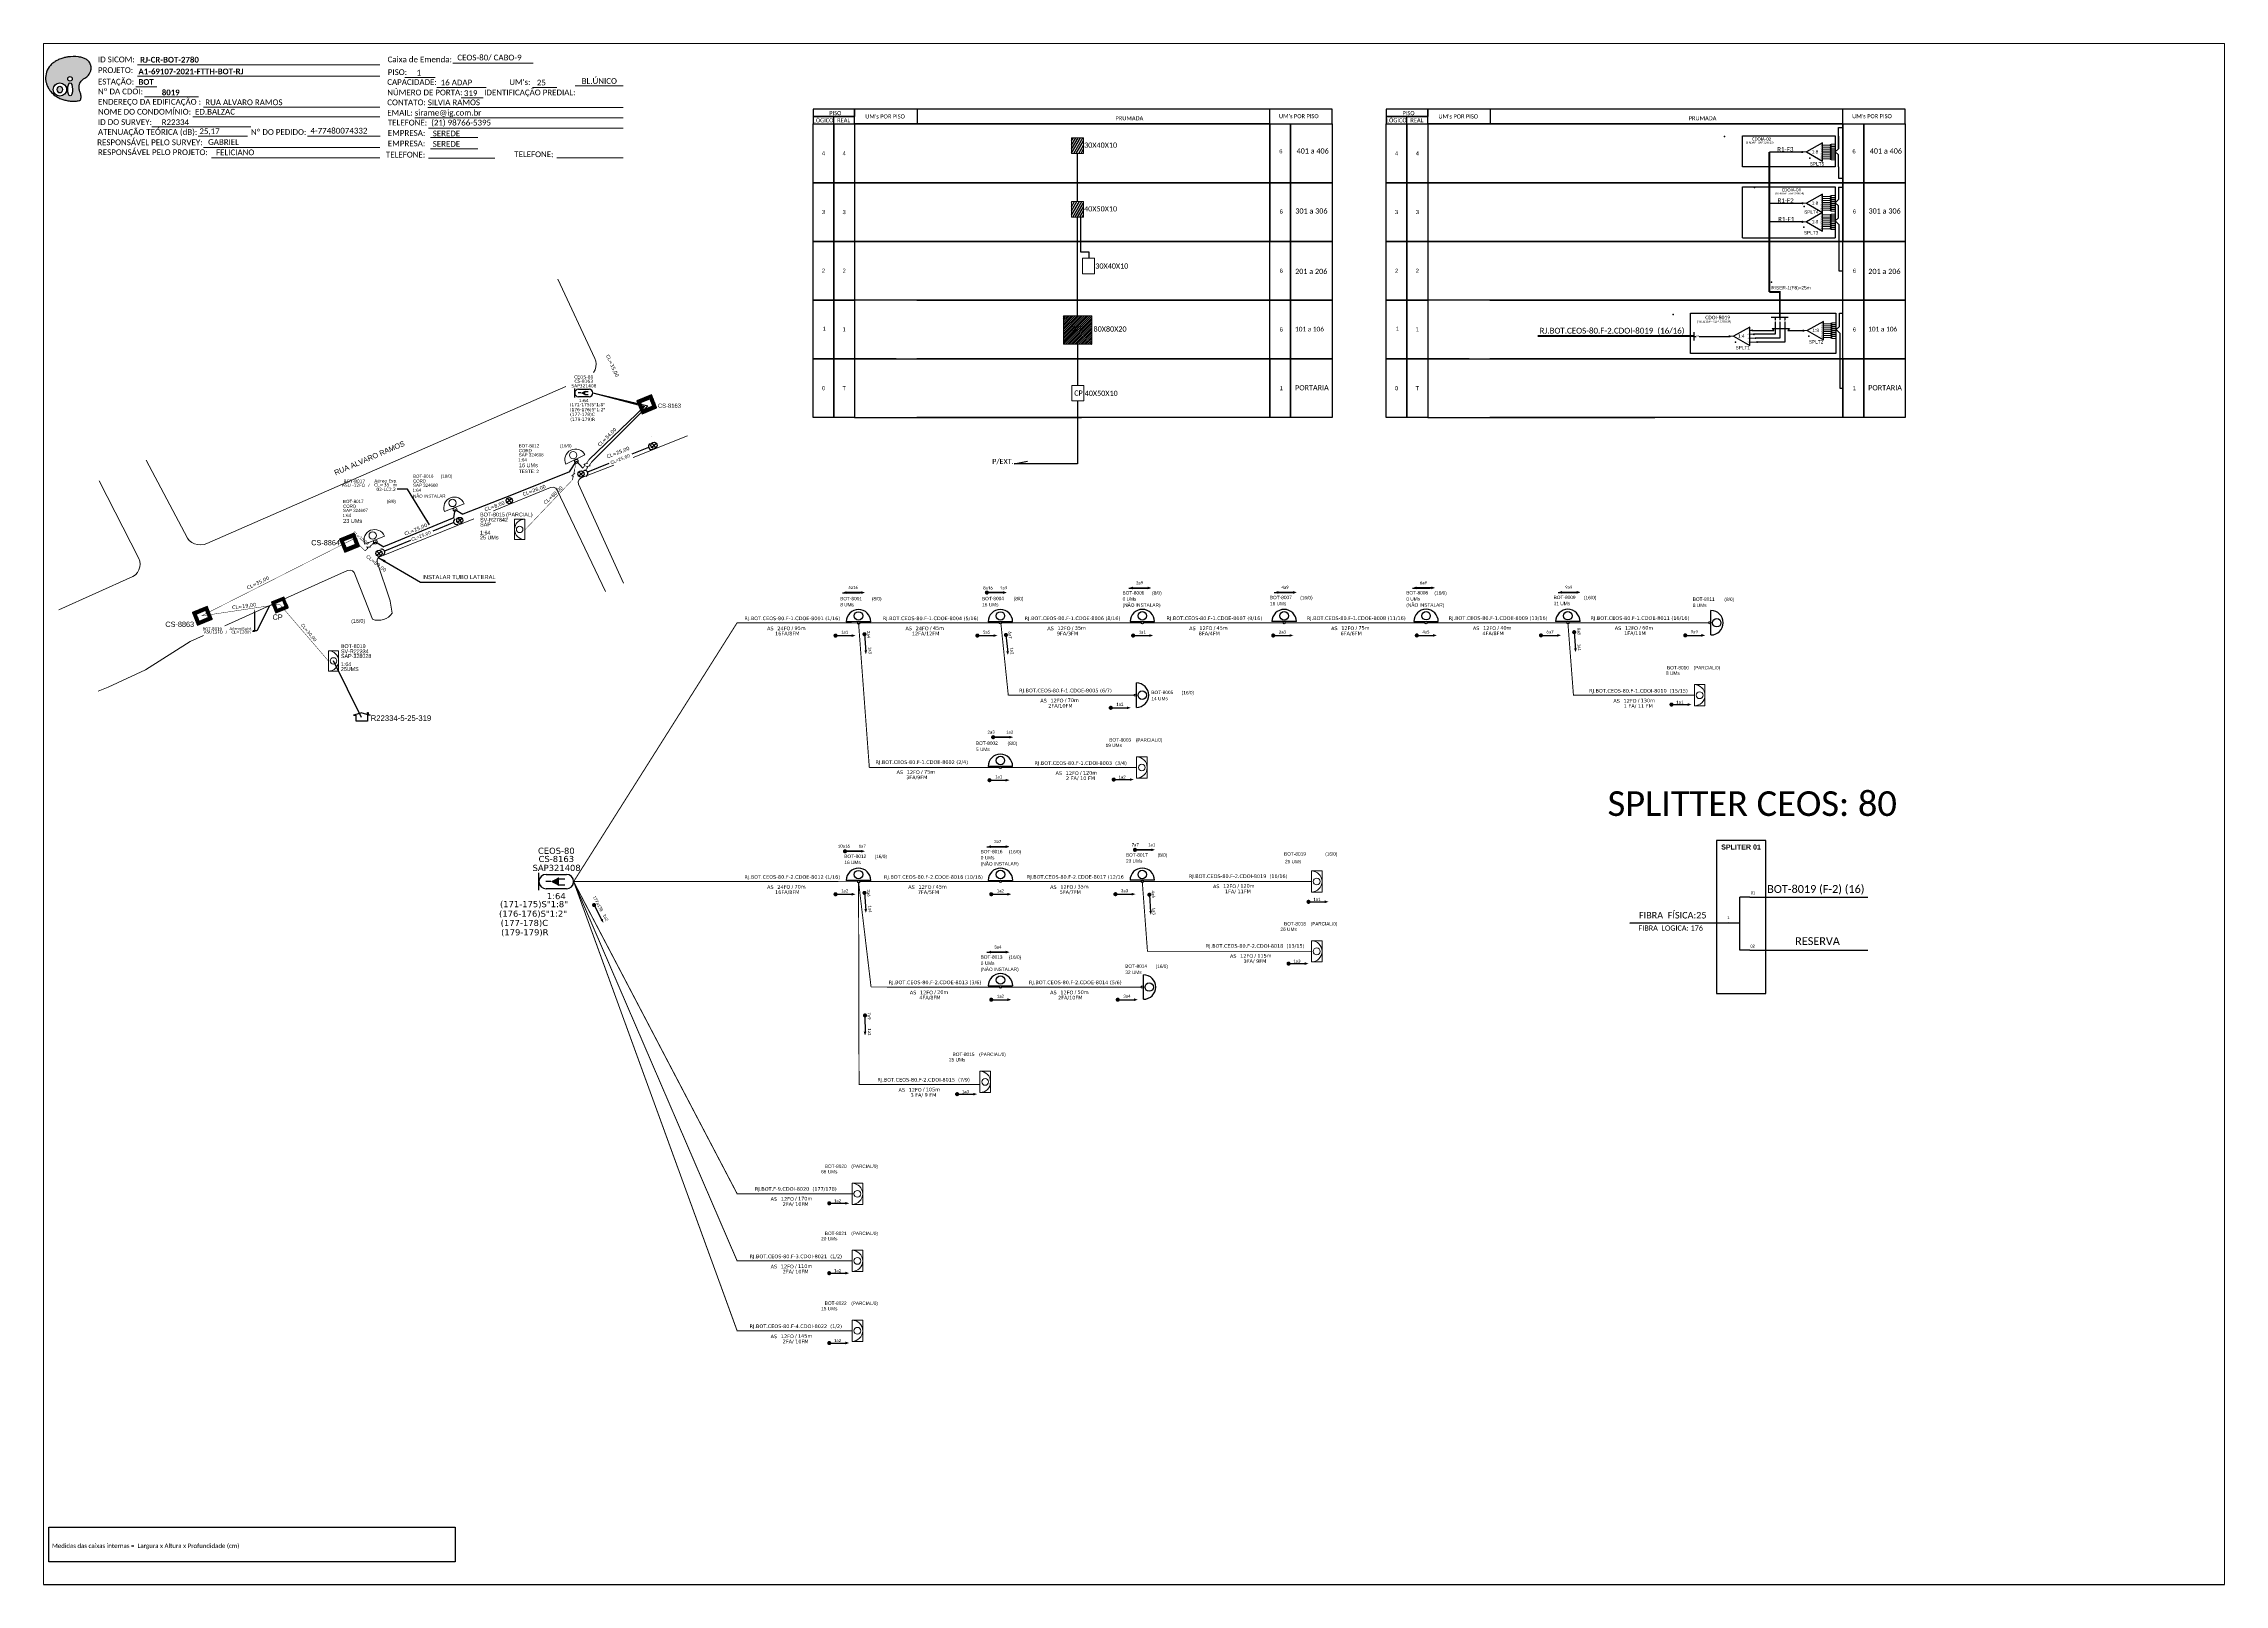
# Paper-space layout 'CDOI_8019' of a CAD drawing. Header units: metres. Extents: x 18 to 23.23, y 1.11 to 4.81.
# The model-space entities are those that its viewports show. They can reach past a viewport. Long polylines and large blocks are cut down to what shows.
import ezdxf
from ezdxf import colors
from ezdxf.entities.mleader import LeaderData, LeaderLine
from ezdxf.enums import TextEntityAlignment as Align
from ezdxf.math import Vec2, Vec3

# ---------------------------------------------------------------- set-up
doc = ezdxf.new("R2010")
doc.units = ezdxf.units.M
for name, color, linetype in [('10.1-Caixas Subterrâneas', 5, 'Continuous'), ('20.4-CEOS', 1, 'Continuous'), ('CAP a instalar', 1, 'FENCELINE1'), ('CAP_A_INSTALAR', 1, 'Continuous'), ('CD a instalar', 1, 'Continuous'), ('CELULAS_GPON', 7, 'Continuous'), ('DROP DE CLIENTE', 140, 'Continuous'), ('label_cabos', 7, 'Continuous'), ('locais', 7, 'Continuous'), ('locais legendas', 7, 'Continuous'), ('SETA', 7, 'Continuous'), ('Subida Lateral', 5, 'Continuous'), ('surveys', 7, 'Continuous'), ('surveys legendas', 7, 'Continuous'), ('texto', 255, 'Continuous')]:
    doc.layers.add(name, color=color, linetype=linetype)
for name, color, linetype, lineweight in [("20.0-LEGENDA DOS CDO'S", 1, 'Continuous', 0), ('20.1-CDO_INTERIOR', 1, 'Continuous', 0), ('20.2-CDO_POSTE', 1, 'Continuous', 5), ('20.6-CORDOALHA_SUPORTE', 7, 'Continuous', 25), ('40.1-ETIQUETAS', 1, 'Continuous', 20), ('CORDOALHA_SUPORTE', 7, 'Continuous', 25), ('Quadra', 251, 'Continuous', 0), ('Segmento Logradouro Texto', 251, 'Continuous', 0)]:
    doc.layers.add(name, color=color, linetype=linetype, lineweight=lineweight)
doc.styles.add('ARIAL', font='arial.ttf')
doc.styles.add('DIGICADE', font='arial.ttf')
doc.styles.add('ROMANS', font='arial.ttf')
doc.styles.add('siredit', font='verdana.ttf')
doc.styles.get("Standard").update_dxf_attribs({"font": 'arial.ttf'})
doc.styles.add('WMF-Calibri0', font='calibri.ttf')
doc.styles.add('WMF-Calibri1', font='calibrib.ttf')
doc.linetypes.add('FENCELINE1', pattern='A,0.25,-0.1,[133,ltypeshp.shx,S=0.1,R=0,X=-0.1,Y=0],-0.1,1', length=1.45)
doc.dimstyles.get("Standard").update_dxf_attribs({"dimtxt": 0.18, "dimasz": 0.18, "dimexe": 0.18, "dimexo": 0.0625, "dimgap": 0.09, "dimtad": 0, "dimtih": 1, "dimtoh": 1, "dimdec": 4, "dimzin": 0, "dimdsep": 46, "dimtxsty": 'Standard', "dimcen": 0.09, "dimadec": 0, "dimazin": 0, "dimtfac": 1, "dimtdec": 4, "dimtofl": 0, "dimtmove": 0, "dimatfit": 3, "dimfxl": 0, "dimtolj": 1, "dimtzin": 0, "dimarcsym": 0})

# ---------------------------------------------------------------- blocks, each defined once
blk = doc.blocks.new('OI')
h = blk.add_hatch(color=40)
edge = h.paths.add_edge_path()
edge.add_spline(control_points=[(4.35, -0.67), (3.92, -0.99), (3.26, -1.5), (2.81, -2.59), (2.9, -3.5), (3.06, -4.27), (3.31, -4.85), (3.37, -5.39), (3.4, -5.88), (3.2, -6.4), (2.54, -6.61), (1.65, -6.63), (0.55, -6.67), (-0.56, -6.42), (-1.61, -6.14), (-2.77, -5.61), (-3.92, -4.77), (-4.89, -3.7), (-5.34, -2.65), (-5.6, -1.94), (-5.85, -0.96), (-5.71, 0.47), (-5.1, 2.02), (-4.14, 3.02), (-3.3, 3.61), (-2.37, 4.16), (-1.36, 4.44), (-0.56, 4.7), (0.79, 4.85), (2.24, 4.97), (3.79, 4.57), (4.67, 4.21), (5.44, 3.65), (5.76, 2.99), (6.03, 2.21), (6.01, 1.46), (5.72, 0.64), (5.31, 0.08), (4.88, -0.38), (4.51, -0.55), (4.35, -0.67)], knot_values=[0, 0, 0, 0, 1.60434, 2.417191, 3.427595, 4.282808, 4.776746, 5.304182, 5.888771, 6.258406, 6.858137, 7.79129, 8.986195, 10.124242, 11.187857, 12.242908, 13.953784, 15.414161, 16.515391, 17.349188, 17.675853, 19.552021, 21.515531, 22.568638, 23.63245, 24.621084, 25.782718, 26.745347, 27.142653, 29.870543, 31.004649, 31.921532, 32.709589, 33.801391, 34.042471, 35.192333, 35.971461, 36.628871, 37.254359, 37.836911, 37.836911, 37.836911, 37.836911], degree=3, periodic=0)
h.paths.add_polyline_path([(1.13, -0.87, -1), (-0.04, -0.87, -1)], flags=16)
edge = h.paths.add_edge_path(flags=16)
edge.add_ellipse((0.56, -3.59), major_axis=(-0.02, 1.71), ratio=0.361305, start_angle=0, end_angle=360)
h.paths.add_polyline_path([(-0.36, -3.62, -1), (-3.8, -3.62, -1)], flags=16)
edge = h.paths.add_edge_path(flags=0)
edge.add_ellipse((-2.08, -3.62), major_axis=(0, 0.885), ratio=0.758294, start_angle=0, end_angle=360)
at = {"color": 40}
for centre, radius in [((-2.08, -3.62), 1.72), ((0.54, -0.87), 0.587)]:
    blk.add_circle(centre, radius, dxfattribs=at)
blk.add_ellipse((-2.08, -3.62), major_axis=(0, 0.885), ratio=0.758294, start_param=-3.141592653589792, end_param=3.141592653589792, dxfattribs=at)
blk.add_ellipse((0.56, -3.59), major_axis=(-0.02, 1.71), ratio=0.361305, dxfattribs=at)
at = {"color": 40, "start_tangent": (-0.800898, -0.598801), "end_tangent": (-0.800898, -0.598801)}
blk.add_spline([(4.35, -0.67), (3.2, -1.78), (2.9, -2.54), (2.92, -3.55), (3.12, -4.38), (3.28, -4.85), (3.37, -5.37), (3.35, -5.95), (3.2, -6.29), (2.66, -6.55), (1.73, -6.63), (0.54, -6.62), (-0.58, -6.41), (-1.6, -6.11), (-2.56, -5.67), (-3.95, -4.67), (-4.89, -3.56), (-5.37, -2.56), (-5.64, -1.78), (-5.72, -1.46), (-5.63, 0.42), (-4.84, 2.22), (-4.13, 2.99), (-3.27, 3.62), (-2.4, 4.09), (-1.3, 4.47), (-0.37, 4.72), (0.02, 4.77), (2.75, 4.8), (3.85, 4.53), (4.69, 4.16), (5.31, 3.68), (5.85, 2.73), (5.93, 2.5), (5.94, 1.35), (5.67, 0.62), (5.29, 0.08), (4.84, -0.36), (4.35, -0.67)], degree=3, dxfattribs=at)
blk = doc.blocks.new('SURVEY_SURVEY')
for p, q in [((0.0000003, 0.0000188), (-0.0000137, 0.0000147)), ((-0.0000137, 0.0000147), (-0.0000093, 0.0000147)), ((-0.0000093, 0.0000046), (-0.0000093, 0.0000147)), ((0.00001, 0.0000046), (-0.0000093, 0.0000046)), ((0.0000003, 0.0000188), (0.0000144, 0.0000147)), ((0.0000098, 0.0000194), (0.0000113, 0.0000194)), ((0.0000098, 0.0000161), (0.0000098, 0.0000194)), ((0.0000144, 0.0000147), (0.00001, 0.0000147)), ((0.00001, 0.0000147), (0.00001, 0.0000046)), ((0.0000113, 0.0000194), (0.0000113, 0.0000157))]:
    blk.add_line(p, q)
blk = doc.blocks.new('POLE_POLE')
at = {"color": 1}
for points in [[(0.0000043, 0.000008), (-0.0000047, 0.0000003)], [(-0.0000042, 0.0000086), (0.0000038, -0.0000002)]]:
    blk.add_lwpolyline(points, dxfattribs=at)
blk.add_circle((-0.0000002, 0.0000042), 0.00000594, dxfattribs=at)
blk = doc.blocks.new('*U4')
at = {"color": 0}
blk.add_line((2.14, -0.58), (-2.1, -0.68), dxfattribs=at)
for centre, radius in [((0, 0.38), 0.733), ((0.03, -1.03), 0.393)]:
    blk.add_circle(centre, radius, dxfattribs=at)
blk.add_arc((0.02, -0.63), 2.12, 1.3782, 181.3782, dxfattribs=at)
blk = doc.blocks.new('*X7')
at = {"color": 0, "linetype": 'Continuous'}
for p, q in [((-1.25, 0.34099), (-0.49099, 1.1)), ((-1.25, 0.517767), (-0.667767, 1.1)), ((-1.25, 0.694544), (-0.844544, 1.1)), ((-1.25, 0.87132), (-1.02132, 1.1)), ((-1.25, 1.048097), (-1.198097, 1.1)), ((-1.25, 0.164214), (-0.8035, 0.610714)), ((-1.25, -0.012563), (-0.8035, 0.433937)), ((-1.25, -0.18934), (-0.8035, 0.25716)), ((-1.25, -0.366117), (-0.8035, 0.080383)), ((-0.789214, 0.625), (-0.314214, 1.1)), ((-0.612437, 0.625), (-0.137437, 1.1)), ((-0.43566, 0.625), (0.03934, 1.1)), ((-0.258883, 0.625), (0.216117, 1.1)), ((-0.082107, 0.625), (0.392893, 1.1)), ((0.09467, 0.625), (0.56967, 1.1)), ((0.271447, 0.625), (0.746447, 1.1)), ((0.448223, 0.625), (0.923223, 1.1)), ((0.625, 0.625), (1.1, 1.1)), ((0.801777, 0.625), (1.25, 1.073223)), ((0.8035, 0.449947), (1.25, 0.896447)), ((0.8035, 0.27317), (1.25, 0.71967)), ((0.8035, 0.096393), (1.25, 0.542893)), ((0.8035, -0.080383), (1.25, 0.366117)), ((0.8035, -0.25716), (1.25, 0.18934)), ((0.8035, -0.433937), (1.25, 0.012563)), ((-1.25, -0.542893), (-0.8035, -0.096393)), ((-1.25, -0.71967), (-0.8035, -0.27317)), ((-1.25, -0.896447), (-0.8035, -0.449947)), ((-1.25, -1.073223), (-0.801777, -0.625)), ((-1.1, -1.1), (-0.625, -0.625)), ((-0.923223, -1.1), (-0.448223, -0.625)), ((-0.746447, -1.1), (-0.271447, -0.625)), ((-0.56967, -1.1), (-0.09467, -0.625)), ((-0.392893, -1.1), (0.082107, -0.625)), ((-0.216117, -1.1), (0.258883, -0.625)), ((-0.03934, -1.1), (0.43566, -0.625)), ((0.137437, -1.1), (0.612437, -0.625)), ((0.314214, -1.1), (0.789214, -0.625)), ((0.49099, -1.1), (1.25, -0.34099)), ((0.667767, -1.1), (1.25, -0.517767)), ((0.8035, -0.610714), (1.25, -0.164214)), ((0.844544, -1.1), (1.25, -0.694544)), ((1.02132, -1.1), (1.25, -0.87132)), ((1.198097, -1.1), (1.25, -1.048097))]:
    blk.add_line(p, q, dxfattribs=at)
blk = doc.blocks.new('MANHOLE_MQ')
at = {"color": 0, "linetype": 'Continuous'}
for p, q in [((0.0000062, 0.0000057), (-0.0000063, 0.0000057)), ((-0.0000063, 0.0000057), (-0.0000063, -0.0000053)), ((-0.000004, 0.0000033), (0.000004, 0.0000033)), ((-0.000004, -0.0000029), (-0.000004, 0.0000033)), ((0.000004, 0.0000033), (0.000004, -0.0000029)), ((0.0000062, -0.0000053), (0.0000062, 0.0000057)), ((-0.0000063, -0.0000053), (0.0000062, -0.0000053)), ((0.000004, -0.0000029), (-0.000004, -0.0000029)), ((0.000004, -0.0000029), (0.000004, -0.0000029))]:
    blk.add_line(p, q, dxfattribs=at)
at = {"color": 0, "linetype": 'Continuous', "xscale": 5e-06, "yscale": 5e-06, "zscale": 1e-05}
blk.add_blockref('*X7', (0, 0.0000002), dxfattribs=at)
blk = doc.blocks.new('*U9')
at = {"layer": '20.4-CEOS', "color": 7, "style": 'siredit'}
for tag, p in [('FIBRAS_SPLITTER', (0, 0)), ('FIBRAS_TOP_C', (0, -4.13)), ('RESERVA_FINAIS', (0, -5.46))]:
    blk.add_attdef(tag, p, '', height=1.01, dxfattribs=at)
for tag, p, flags in [('ID_ATIVIDADE', (0, -6.77), 3), ('QTDE', (0, -9.4), 1), ('FATOR', (0, -8.09), 1), ('FID', (0, -10.71), 1)]:
    blk.add_attdef(tag, p, '', height=1.01, dxfattribs=dict(at, flags=flags))
blk = doc.blocks.new('*U11')
at = {"layer": '20.4-CEOS', "color": 7, "style": 'siredit'}
blk.add_attdef('FIBRAS_SPLITTER', (0, 0), '', height=1.01, dxfattribs=at)
for tag, p, flags in [('QTDE', (0, -4.11), 1), ('ID_ATIVIDADE', (0, -1.48), 3), ('FATOR', (0, -2.79), 1), ('FID', (0, -5.42), 1)]:
    blk.add_attdef(tag, p, '', height=1.01, dxfattribs=dict(at, flags=flags))
blk = doc.blocks.new('CDOI_CT_ESQ')
at = {"layer": '20.1-CDO_INTERIOR', "color": 8, "lineweight": 18}
blk.add_lwpolyline([(-2.12, -2.13), (-2.12, 2.12), (0, 2.12), (0.01, -2.13)], close=True, dxfattribs=at)
blk.add_circle((-1.06, 0), 0.68, dxfattribs=at)
blk.add_arc((0.01, 0), 2.13, 90.0276, 270.0276, dxfattribs=at)
at = {"layer": "20.0-LEGENDA DOS CDO'S", "color": 8, "style": 'ARIAL'}
for tag, p in [('SAP', (-9.3, 0.61)), ('CDO_N', (-9.3, 2.69)), ('SURVEY', (-9.3, 1.6)), ('1:XX', (-9.31, -1.08)), ('UMS', (-9.31, -2.09))]:
    blk.add_attdef(tag, p, '', height=0.8, rotation=359.9724, dxfattribs=at)
blk.add_attdef('FIBRAS_UTILIZADAS', text='', height=0.8, rotation=359.9724, dxfattribs=at).set_placement((-1.59, 2.69), align=Align.CENTER)
blk = doc.blocks.new('Inst CDOE-16 CAIXA DIST OPT CDOE 48F_16D C_SPL_2_1_8')
at = {"layer": "20.0-LEGENDA DOS CDO'S", "color": 0, "style": 'ARIAL'}
for tag, p, height in [('FID', (0.12, 5.25), 0.8), ('1:XX', (-0.01, 1.7), 0.8), ('SAP', (0.12, 2.96), 0.8), ('CORDOALHA', (0.12, 4.02), 0.8), ('UMS', (0.14, 0.22), 1)]:
    blk.add_attdef(tag, p, '', height=height, rotation=0.118, dxfattribs=at)
at = {"layer": "20.0-LEGENDA DOS CDO'S", "color": 0}
for tag, p, style, flags in [('ID_ATIVIDADE', (0.12, 6.47), 'ARIAL', 3), ('FATOR', (7.92, 6.47), 'ARIAL', 1), ('QTDE', (0.1, -1.17), 'DIGICADE', 3)]:
    blk.add_attdef(tag, p, '', height=0.8, rotation=0.118, dxfattribs=dict(at, style=style, flags=flags))
at = {"layer": "20.0-LEGENDA DOS CDO'S", "color": 0, "style": 'ARIAL'}
blk.add_attdef('FIBRAS_UTILIZADAS', text='', height=0.8, rotation=0.118, dxfattribs=at).set_placement((13.48, 5.26), align=Align.CENTER)
blk = doc.blocks.new('Teste  FTTH')
at = {"color": 0, "lineweight": 0, "style": 'ROMANS'}
for tag, p in [('TESTE', (-2.3, -0.29)), ('QTDE', (0.21, -0.29))]:
    blk.add_attdef(tag, p, '', height=0.48, dxfattribs=at)
for tag, p, flags in [('FID', (-2.23, -1.25), 1), ('FATOR', (-2.23, -2.03), 3), ('ID_ATIVIDADE', (-2.23, -2.72), 3)]:
    blk.add_attdef(tag, p, '', height=0.48, dxfattribs=dict(at, flags=flags))
blk = doc.blocks.new('CDOE_CT_POSTE')
at = {"layer": "20.0-LEGENDA DOS CDO'S", "color": 0, "style": 'ARIAL'}
for tag, p, height in [('CDO_N', (0.12, 5.25), 0.8), ('1:XX', (-0.01, 1.7), 0.8), ('SAP', (0.12, 2.96), 0.8), ('CORDOALHA', (0.12, 4.02), 0.8), ('UMS', (0.14, 0.22), 1)]:
    blk.add_attdef(tag, p, '', height=height, rotation=0.118, dxfattribs=at)
blk.add_attdef('FIBRAS_UTILIZADAS', text='', height=0.8, rotation=0.118, dxfattribs=at).set_placement((7.83, 5.26), align=Align.CENTER)
blk = doc.blocks.new('Inst CDOE-8 CAIXA DIST OPT CDOE 48F_8D C_SPL OPTAP')
at = {"layer": "20.0-LEGENDA DOS CDO'S", "color": 0, "style": 'ARIAL'}
for tag, p, height in [('FID', (0.12, 5.25), 0.8), ('1:XX', (-0.01, 1.7), 0.8), ('SAP', (0.12, 2.96), 0.8), ('CORDOALHA', (0.12, 4.02), 0.8), ('UMS', (0.14, 0.22), 1)]:
    blk.add_attdef(tag, p, '', height=height, rotation=0.118, dxfattribs=at)
at = {"layer": "20.0-LEGENDA DOS CDO'S", "color": 0}
for tag, p, style, flags in [('ID_ATIVIDADE', (0.12, 6.47), 'ARIAL', 3), ('FATOR', (7.92, 6.47), 'ARIAL', 1), ('QTDE', (0.23, -0.97), 'DIGICADE', 3)]:
    blk.add_attdef(tag, p, '', height=0.8, rotation=0.118, dxfattribs=dict(at, style=style, flags=flags))
at = {"layer": "20.0-LEGENDA DOS CDO'S", "color": 0, "style": 'ARIAL'}
blk.add_attdef('FIBRAS_UTILIZADAS', text='', height=0.8, rotation=0.118, dxfattribs=at).set_placement((13.48, 5.26), align=Align.CENTER)
blk = doc.blocks.new('Inst CORD ALUMINIO 4.8 MM 3F(sem recursos)')
at = {"layer": '20.6-CORDOALHA_SUPORTE', "color": 0, "lineweight": 0, "style": 'ROMANS'}
blk.add_attdef('LANCE', text='', height=1, dxfattribs=at).set_placement((-0.54, -2.21), align=Align.RIGHT)
for tag, p, flags in [('FATOR', (-5.2, -4.44), 3), ('ID_ATIVIDADE', (-5.2, -6.67), 3), ('FID', (-5.2, -8.9), 1)]:
    blk.add_attdef(tag, p, '', height=1, dxfattribs=dict(at, flags=flags))
at = {"layer": '20.6-CORDOALHA_SUPORTE', "color": 0, "style": 'siredit'}
blk.add_attdef('QTDE', (-0.54, -2.21), '', height=1, rotation=359.69001, dxfattribs=at)
blk = doc.blocks.new('Inst CB ESP CFOA-SM-ASU-120-S-12')
at = {"layer": 'label_cabos', "color": 0, "style": 'siredit'}
for tag, flags, p in [('ID_ATIVIDADE', 3, (1.31, 2.67)), ('FATOR', 1, (11.56, 2.55))]:
    blk.add_attdef(tag, text='', height=1, rotation=359.69001, dxfattribs=dict(at, flags=flags)).set_placement(p, align=Align.MIDDLE_CENTER)
for tag, p in [('TIPO_CABO', (1.26, 0)), ('DESTINO_CABO', (3.13, 1.26)), ('CABO', (4.69, -0.05)), ('/', (7.71, -0.05)), ('LANCE', (10.81, 0)), ('TIPO_CABO', (13.11, 1.24)), ('UND', (15.96, 0)), ('FID', (13.15, -1.41))]:
    blk.add_attdef(tag, text='', height=1, rotation=359.69001, dxfattribs=at).set_placement(p, align=Align.MIDDLE_CENTER)
blk.add_attdef('QTDE', (12.43, -0.47), '', height=1, rotation=359.69001, dxfattribs=at)
blk = doc.blocks.new('LEGENDA DOS CABOS')
at = {"layer": 'label_cabos', "color": 0, "style": 'siredit'}
for tag, p in [('TIPO_CABO', (2.74, 0.52)), ('ID', (4.24, 1.63)), ('CABO', (6.16, 0.47)), ('/', (9.19, 0.47)), ('METROS', (14.36, 0.47)), ('XX', (14.31, 1.67))]:
    blk.add_attdef(tag, text='', height=1, rotation=359.69001, dxfattribs=at).set_placement(p, align=Align.MIDDLE_CENTER)
blk = doc.blocks.new('CDOI NI')
at = {"layer": 'CAP a instalar', "color": 252, "linetype": 'Continuous'}
blk.add_lwpolyline([(34185.3, 58977.9), (34198.4, 58977.9)], dxfattribs=at)
for centre, radius in [((34191.9, 58981), 2.26), ((34191.9, 58977.3), 0.606)]:
    blk.add_circle(centre, radius, dxfattribs=at)
blk.add_arc((34191.9, 58977.9), 6.54, 360, 180, dxfattribs=at)
blk = doc.blocks.new('*U31')
at = {"layer": '20.4-CEOS', "color": 7, "style": 'siredit'}
for tag, p in [('FIBRAS_SPLITTER', (0, 0)), ('FIBRAS_TOP_C', (0, -4.13)), ('RESERVA_FINAIS', (0, -5.46))]:
    blk.add_attdef(tag, p, '', height=1.01, dxfattribs=at)
for tag, p, flags in [('ID_ATIVIDADE', (0, -6.77), 3), ('FATOR', (0, -8.09), 1), ('QTDE', (0, -9.4), 1), ('FID', (0, -10.71), 1)]:
    blk.add_attdef(tag, p, '', height=1.01, dxfattribs=dict(at, flags=flags))
blk = doc.blocks.new('*U32')
at = {"layer": '20.4-CEOS', "color": 7, "style": 'siredit'}
blk.add_attdef('FIBRAS_SPLITTER', (0, 0), '', height=1.01, dxfattribs=at)
for tag, p, flags in [('QTDE', (0, -4.11), 1), ('ID_ATIVIDADE', (0, -1.48), 3), ('FATOR', (0, -2.79), 1), ('FID', (0, -5.42), 1)]:
    blk.add_attdef(tag, p, '', height=1.01, dxfattribs=dict(at, flags=flags))
blk = doc.blocks.new('ETIQUETA_RS5F')
at = {"layer": '40.1-ETIQUETAS', "color": 0, "style": 'siredit'}
blk.add_text('/', height=1.5, dxfattribs=at).set_placement((1.58, -1.95), align=Align.MIDDLE_RIGHT)
for tag, p in [('ETIQUETA_R_SECUNDARIA', (1.21, 2.1)), ('ETIQUETA_R_PRIMARIA', (1.21, 4.1)), ('F_ATIVAS/F_MORTAS', (1.14, -4.24))]:
    blk.add_attdef(tag, text='', height=1.5, dxfattribs=at).set_placement(p, align=Align.MIDDLE_CENTER)
for tag, p in [('TIPO_CABO', (-6.58, -2.12)), ('CAP_CABO', (0.4, -2.09))]:
    blk.add_attdef(tag, text='', height=1.5, dxfattribs=at).set_placement(p, align=Align.MIDDLE_RIGHT)
for tag, p in [('FUSÃO_1', (0.85, -8.39)), ('FUSÃO_2', (0.85, -10.6)), ('FUSÃO_3', (0.85, -12.93)), ('FUSÃO_4', (0.85, -15.14)), ('FUSÃO_5', (0.85, -17.16))]:
    blk.add_attdef(tag, text='', height=1.5, dxfattribs=at).set_placement(p, align=Align.CENTER)
blk.add_attdef('METROS', text='', height=1.5, dxfattribs=at).set_placement((2.14, -1.95), align=Align.MIDDLE_LEFT)
blk = doc.blocks.new('CDOI_INT')
at = {"layer": '20.1-CDO_INTERIOR', "color": 0, "lineweight": 18}
blk.add_lwpolyline([(4.25, -4.25), (4.25, 4.25), (0, 4.25), (0, -4.25)], close=True, dxfattribs=at)
blk.add_circle((2.12, 0), 1.36, dxfattribs=at)
blk.add_arc((0, 0), 4.25, 270, 90, dxfattribs=at)
at = {"layer": "20.0-LEGENDA DOS CDO'S", "color": 0, "style": 'ARIAL'}
for tag, p in [('CDO_N', (-0.08, 10.38)), ('SURVEY', (-0.08, 8.2)), ('SPLITER_1', (21.18, 10.38)), ('SPLITER_2', (21.19, 8.68)), ('SAP', (-0.08, 6.23)), ('1:XX', (5.94, -2.22)), ('UMS', (5.94, -4.24))]:
    blk.add_attdef(tag, p, '', height=1.36, dxfattribs=at)
blk.add_attdef('FIBRAS_UTILIZADAS', text='', height=1.36, dxfattribs=at).set_placement((15.34, 10.38), align=Align.CENTER)
blk = doc.blocks.new('CDOE-TEXTO PADRÃO')
at = {"layer": "20.0-LEGENDA DOS CDO'S", "color": 0, "style": 'ARIAL'}
for tag, p in [('CDO_N', (0.5, 7.4)), ('CORDOALHA', (0.5, 4.3)), ('SAP', (0.5, 1.7)), ('SPLITER_1', (0.6, -0.9)), ('SPLITER_2', (0.6, -3.5)), ('(XX-XX_F)S', (0.5, -8.3)), ('(XX-XX_L)S', (0.5, -10.8)), ('UMS', (0.5, -13.1))]:
    blk.add_attdef(tag, p, '', height=1.7, rotation=0.118, dxfattribs=at)
blk.add_attdef('FIBRAS_UTILIZADAS', text='', height=1.7, rotation=0.118, dxfattribs=at).set_placement((19.8, 7.4), align=Align.CENTER)
blk = doc.blocks.new('SPLT_1-4_DIV_DIR')
h = blk.add_hatch(color=3)
h.dxf.hatch_style = 1
edge = h.paths.add_edge_path()
edge.add_arc((13.3, 3.5), 0.242, 0, 360)
h = blk.add_hatch(color=3)
h.dxf.hatch_style = 1
edge = h.paths.add_edge_path()
edge.add_arc((14.3, 1.2), 0.242, 0, 360)
h = blk.add_hatch(color=3)
h.dxf.hatch_style = 1
edge = h.paths.add_edge_path()
edge.add_arc((15.3, -1.1), 0.242, 0, 360)
h = blk.add_hatch(color=3)
h.dxf.hatch_style = 1
edge = h.paths.add_edge_path()
edge.add_arc((16.3, -3.4), 0.242, 0, 360)
at = {"color": 1, "lineweight": 0}
blk.add_lwpolyline([(2.2, 0), (0, 0)], dxfattribs=at)
at = {"color": 1}
blk.add_lwpolyline([(11.9, 5.4), (2.2, 0), (11.9, -5.4), (11.9, 5.4)], dxfattribs=at)
at = {"color": 7, "lineweight": 0}
for points in [[(13.3, 3.5), (11.9, 3.5)], [(11.9, 1.2), (14.3, 1.2)], [(11.9, -1.1), (15.3, -1.1)], [(11.9, -3.4), (16.3, -3.4)]]:
    blk.add_lwpolyline(points, dxfattribs=at)
at = {"color": 3}
for centre in [(13.3, 3.5), (14.3, 1.2), (15.3, -1.1), (16.3, -3.4)]:
    blk.add_circle(centre, 0.242, dxfattribs=at)
at = {"color": 1, "style": 'ARIAL'}
for s, height, p in [('1:4', 2, (4.9, -0.9)), ('S1', 0.75, (10.5, 3.1)), ('S2', 0.75, (10.5, 0.8)), ('S3', 0.75, (10.5, -1.5)), ('S4', 0.75, (10.5, -3.8))]:
    blk.add_text(s, height=height, dxfattribs=at).set_placement(p)
blk = doc.blocks.new('SPLITTER_')
blk.add_point((0, 0))
at = {"style": 'ARIAL', "flags": 4}
blk.add_attdef('SPLT', (0, -3.26), '', height=1.5, dxfattribs=at)
blk = doc.blocks.new('SPLT_1-8_SC-APC')
at = {"color": 1, "lineweight": 0}
blk.add_lwpolyline([(-17, -7.5), (-19.3, -7.5)], dxfattribs=at)
at = {"color": 1}
blk.add_lwpolyline([(-7.4, -2.1), (-17, -7.5), (-7.4, -13), (-7.4, -2.1)], dxfattribs=at)
at = {"color": 3, "lineweight": 0}
for points in [[(-3, -3.5), (-7.4, -3.5)], [(-7.4, -4.7), (-3, -4.7)], [(-7.4, -5.8), (-3, -5.8)], [(-7.4, -7), (-3, -7)], [(-7.4, -8.1), (-3, -8.1)], [(-7.4, -9.3), (-3, -9.3)], [(-7.4, -10.4), (-3, -10.4)], [(-7.4, -11.6), (-3, -11.6)], [(-2.4, -3), (-2.4, -4)], [(-2.4, -3), (0, -3)], [(-2.4, -4), (0, -4)], [(-2.4, -4.2), (-2.4, -5.2)], [(-2.4, -4.2), (0, -4.2)], [(-2.4, -5.2), (0, -5.2)], [(-2.4, -5.3), (-2.4, -6.3)], [(-2.4, -5.3), (0, -5.3)], [(-2.4, -6.3), (0, -6.3)], [(-2.4, -6.5), (-2.4, -7.5)], [(-2.4, -6.5), (0, -6.5)], [(-2.4, -7.5), (0, -7.5)], [(-2.4, -7.6), (-2.4, -8.6)], [(-2.4, -7.6), (0, -7.6)], [(-2.4, -8.6), (0, -8.6)], [(-2.4, -8.8), (-2.4, -9.8)], [(-2.4, -8.8), (0, -8.8)], [(-2.4, -9.8), (0, -9.8)], [(-2.4, -9.9), (-2.4, -10.9)], [(-2.4, -9.9), (0, -9.9)], [(-2.4, -10.9), (0, -10.9)], [(-2.4, -11.1), (-2.4, -12.1)], [(-2.4, -11.1), (0, -11.1)], [(-2.4, -12.1), (0, -12.1)]]:
    blk.add_lwpolyline(points, dxfattribs=at)
for points in [[(-3, -3.2), (-2.4, -3.2), (-2.4, -3.8), (-3, -3.8)], [(-3, -4.4), (-2.4, -4.4), (-2.4, -5), (-3, -5)], [(-3, -5.5), (-2.4, -5.5), (-2.4, -6.1), (-3, -6.1)], [(-3, -6.7), (-2.4, -6.7), (-2.4, -7.3), (-3, -7.3)], [(-3, -7.8), (-2.4, -7.8), (-2.4, -8.4), (-3, -8.4)], [(-3, -9), (-2.4, -9), (-2.4, -9.6), (-3, -9.6)], [(-3, -10.1), (-2.4, -10.1), (-2.4, -10.7), (-3, -10.7)], [(-3, -11.3), (-2.4, -11.3), (-2.4, -11.9), (-3, -11.9)]]:
    blk.add_lwpolyline(points, close=True, dxfattribs=at)
at = {"color": 1, "style": 'ARIAL'}
for s, height, p in [('1:8', 2, (-13.9, -8.4)), ('S1', 0.75, (-8.7, -3.8)), ('S2', 0.75, (-8.7, -5)), ('S3', 0.75, (-8.7, -6.2)), ('S4', 0.75, (-8.7, -7.4)), ('S5', 0.75, (-8.7, -8.6)), ('S6', 0.75, (-8.7, -9.7)), ('S7', 0.75, (-8.7, -10.8)), ('S8', 0.75, (-8.7, -11.9))]:
    blk.add_text(s, height=height, dxfattribs=at).set_placement(p)
blk = doc.blocks.new('A$C415C251F')
at = {"color": 3}
blk.add_point((0, 0), dxfattribs=at)
blk = doc.blocks.new('LEG_CDOIA8_C-SPLT_ESQ')
at = {"color": 3, "extrusion": (0, 0, -1), "xscale": -1, "zscale": -1}
blk.add_blockref('A$C415C251F', (0, 0), dxfattribs=at)
at = {"style": 'ARIAL', "flags": 4}
blk.add_attdef('SPLITAGEM', text='', height=1.5, dxfattribs=at).set_placement((18.6, -12.6), align=Align.CENTER)
at = {"color": 1, "style": 'WMF-Calibri0', "flags": 4}
blk.add_attdef('MODELO', text='', height=1.5, dxfattribs=at).set_placement((22.5, -4.5), align=Align.CENTER)
blk.add_attdef('CDO', (21.4, -2.6), '', height=2, dxfattribs=at)

msp = doc.modelspace()

# ---------------------------------------------------------------- hatches: boundary and pattern name
h = msp.add_hatch()
h.set_pattern_fill('ANSI31', color=1, scale=0.25, angle=15, style=0)
h.paths.add_polyline_path([(55.2, 1277.88), (50.62, 1277.88), (50.62, 1271.92), (55.2, 1271.92)])
h.paths.add_polyline_path([(55.1, 1273.56), (68.7, 1273.56), (68.7, 1276.62), (55.1, 1276.62)], flags=9)
h = msp.add_hatch(color=3)
h.dxf.hatch_style = 1
h.paths.add_polyline_path([(332.6, 1272.44, 1), (332.14, 1272.44, 1)])
h = msp.add_hatch()
h.set_pattern_fill('ANSI31', color=1, scale=0.25, angle=15, style=0)
h.paths.add_polyline_path([(55.2, 1253.32), (50.62, 1253.32), (50.62, 1247.36), (55.2, 1247.36)])
h.paths.add_polyline_path([(55.01, 1249), (68.7, 1249), (68.7, 1252.06), (55.01, 1252.06)], flags=9)
h = msp.add_hatch(color=3)
h.dxf.hatch_style = 1
edge = h.paths.add_edge_path()
edge.add_arc((332.43, 1245.5), 0.233, 0, 360)
h = msp.add_hatch(color=3)
h.dxf.hatch_style = 1
h.paths.add_polyline_path([(332.71, 1252.67, 1), (332.24, 1252.67, 1)])
h = msp.add_hatch()
h.set_pattern_fill('ANSI31', color=1, scale=0.16, style=0)
h.set_pattern_definition([(45, (169.95986, 1205.78355), (-0.3592102, 0.3592102), [])])
h.paths.add_polyline_path([(58.37, 1209.23), (47.45, 1209.23), (47.45, 1198.31), (58.37, 1198.31)])
h.paths.add_polyline_path([(49.96, 1203.03), (54.91, 1203.03), (54.91, 1205.73), (49.96, 1205.73)], flags=24)
h = msp.add_hatch(color=3)
h.dxf.hatch_style = 1
edge = h.paths.add_edge_path()
edge.add_arc((332.81, 1203.58), 0.233, 0, 360)
h = msp.add_hatch(color=3)
h.dxf.hatch_style = 1
edge = h.paths.add_edge_path()
edge.add_arc((332.81, 1203.58), 0.186, 0, 360)
h = msp.add_hatch(color=3)
h.dxf.hatch_style = 1
edge = h.paths.add_edge_path()
edge.add_arc((304.33, 1201.37), 0.233, 0, 360)
h = msp.add_hatch(color=3)
h.dxf.hatch_style = 1
edge = h.paths.add_edge_path()
edge.add_arc((304.33, 1201.37), 0.186, 0, 360)

# ---------------------------------------------------------------- linework, layer by layer
for p, q in [((-49.08, 1215.34), (-41.08, 1215.34)), ((-49.08, 1192.71), (-49.08, 1215.34)), ((-41.08, 1215.34), (-41.08, 1192.71)), ((-41.08, 1215.34), (-33.09, 1215.34)), ((-41.08, 1192.71), (-41.08, 1215.34)), ((-33.09, 1215.34), (-33.09, 1192.71)), ((-17.09, 1215.34), (-33.09, 1215.34)), ((-33.09, 1215.34), (-33.09, 1192.71)), ((171.96, 1215.34), (179.96, 1215.34)), ((171.96, 1192.71), (171.96, 1215.34)), ((179.96, 1215.34), (179.96, 1192.71)), ((179.96, 1215.34), (187.96, 1215.34)), ((179.96, 1192.71), (179.96, 1215.34)), ((187.96, 1215.34), (187.96, 1192.71)), ((203.96, 1215.34), (187.96, 1215.34)), ((187.96, 1215.34), (187.96, 1192.71)), ((-49.08, 1192.71), (-41.08, 1192.71)), ((-49.08, 1170.08), (-49.08, 1192.71)), ((-41.08, 1192.71), (-49.08, 1192.71)), ((-41.08, 1192.71), (-41.08, 1170.08)), ((-41.08, 1192.71), (-33.09, 1192.71)), ((-41.08, 1170.08), (-41.08, 1192.71)), ((-33.09, 1192.71), (-41.08, 1192.71)), ((-33.09, 1192.71), (-33.09, 1170.08)), ((-17.09, 1192.71), (-33.09, 1192.71)), ((-33.09, 1192.71), (-33.09, 1170.08)), ((-33.09, 1192.71), (-17.09, 1192.71)), ((171.96, 1192.71), (179.96, 1192.71)), ((171.96, 1170.08), (171.96, 1192.71)), ((179.96, 1192.71), (171.96, 1192.71)), ((179.96, 1192.71), (179.96, 1170.08)), ((179.96, 1192.71), (187.96, 1192.71)), ((179.96, 1170.08), (179.96, 1192.71)), ((187.96, 1192.71), (179.96, 1192.71)), ((187.96, 1192.71), (187.96, 1170.08)), ((203.96, 1192.71), (187.96, 1192.71)), ((187.96, 1192.71), (187.96, 1170.08)), ((187.96, 1192.71), (203.96, 1192.71)), ((-41.08, 1170.08), (-49.08, 1170.08)), ((-33.09, 1170.08), (-41.08, 1170.08)), ((-33.09, 1170.08), (54.47, 1170.08)), ((179.96, 1170.08), (171.96, 1170.08)), ((187.96, 1170.08), (179.96, 1170.08)), ((187.96, 1170.08), (275.51, 1170.08))]:
    msp.add_line(p, q)
at = {"color": 3}
for p, q in [((290.55, 1201.37), (291.35, 1201.37)), ((292.61, 1201.37), (304.1, 1201.37)), ((302.81, 1201.37), (304.52, 1201.37))]:
    msp.add_line(p, q, dxfattribs=at)
at = {"color": 7}
for p, q in [((297.18, 1086.25), (297.18, 1095.67)), ((-26.84, 1091.33), (-36.26, 1091.33)), ((27.87, 1091.35), (18.45, 1091.35)), ((246.71, 1091.43), (237.29, 1091.43)), ((75.63, 1058.32), (75.63, 1067.74)), ((27.87, 1035.59), (18.45, 1035.59)), ((-26.84, 991.62), (-36.26, 991.62)), ((78.35, 945.79), (78.35, 955.21))]:
    msp.add_line(p, q, dxfattribs=at)
at = {"color": 1}
msp.add_line((137.29, 1091.39), (127.87, 1091.39), dxfattribs=at)
at = {"color": 5}
msp.add_line((82.58, 991.66), (73.16, 991.66), dxfattribs=at)
at = {"color": 7, "linetype": 'Continuous'}
for p, q in [((308.13, 985.1), (308.13, 964.71)), ((312.2, 985.11), (308.33, 985.11)), ((304.12, 975.27), (308.11, 975.27)), ((312.2, 964.71), (308.33, 964.71))]:
    msp.add_line(p, q, dxfattribs=at)
at = {"color": 10, "linetype": 'Continuous'}
for p, q in [((312.2, 985.13), (357.71, 985.11)), ((312.2, 964.72), (357.71, 964.71))]:
    msp.add_line(p, q, dxfattribs=at)
at = {"color": 1, "linetype": 'Continuous', "lineweight": 60}
msp.add_line((304.12, 975.27), (265.85, 975.15), dxfattribs=at)
at = {"color": 7}
for points in [[(-345.82, 720.23), (495.18, 720.23), (495.18, 1314.23), (-345.82, 1314.23)], [(299.36, 948.01), (318.37, 948.01), (318.37, 1007.03), (299.36, 1007.03)]]:
    msp.add_lwpolyline(points, close=True, dxfattribs=at)
at = {"lineweight": 0}
for points in [[(-309.6, 1306.11), (-216.1, 1306.11)], [(-187.99, 1306.71), (-157.05, 1306.71)], [(-310.24, 1297.54), (-302.17, 1297.54)], [(-309.6, 1301.63), (-216.1, 1301.63)], [(-206.5, 1301.2), (-194.83, 1301.2)], [(-194.13, 1297.37), (-175.2, 1297.37)], [(-284.1, 1289.78), (-216.1, 1289.78)], [(-197.68, 1289.55), (-122.33, 1289.55)], [(-304.1, 1282.17), (-265.89, 1282.17)], [(-288.3, 1285.94), (-216.1, 1285.94)], [(-202.65, 1285.57), (-122.33, 1285.57)], [(-197.38, 1281.58), (-122.33, 1281.58)]]:
    msp.add_lwpolyline(points, dxfattribs=at)
at = {"color": 7, "lineweight": 0}
for points in [[(-157.28, 1297.37), (-147.85, 1297.37)], [(-140.86, 1297.92), (-122.36, 1297.92)], [(-306.96, 1293.76), (-286.07, 1293.76)], [(-184.8, 1293.38), (-176.25, 1293.38)], [(-286.21, 1278.52), (-267.13, 1278.52)], [(-244.08, 1278.52), (-216.07, 1278.52)], [(-284.1, 1274.15), (-216.1, 1274.15)], [(-281.04, 1270.16), (-216.1, 1270.16)], [(-197.37, 1270.01), (-171.81, 1270.01)], [(-196.63, 1277.97), (-178.42, 1277.97)], [(-196.63, 1273.71), (-178.42, 1273.71)], [(-147.89, 1270.16), (-122.33, 1270.16)]]:
    msp.add_lwpolyline(points, dxfattribs=at)
at = {"color": 0}
for points in [[(-49.08, 1286.08), (-33.09, 1286.08), (-33.09, 1288.92), (-49.08, 1288.92)], [(171.96, 1286.08), (187.96, 1286.08), (187.96, 1288.92), (171.96, 1288.92)], [(-49.08, 1283.24), (-33.09, 1283.24), (-33.09, 1286.08), (-49.08, 1286.08)], [(171.96, 1283.24), (187.96, 1283.24), (187.96, 1286.08), (171.96, 1286.08)], [(-343.81, 742.22), (-187.07, 742.22), (-187.07, 728.87), (-343.81, 728.87)]]:
    msp.add_lwpolyline(points, close=True, dxfattribs=at)
for points in [[(127.06, 1288.92), (-33.09, 1288.92), (-33.09, 1288.92), (-33.09, 1286.08)], [(-8.86, 1283.24), (-8.86, 1288.92)], [(127.06, 1283.24), (127.06, 1288.92)], [(127.06, 1283.24), (151.06, 1283.24), (151.06, 1288.92), (127.06, 1288.92)], [(348.1, 1288.92), (187.96, 1288.92), (187.96, 1288.92), (187.96, 1286.08)], [(212.19, 1283.24), (212.19, 1288.92)], [(348.1, 1283.24), (348.1, 1288.92)], [(348.1, 1283.24), (372.1, 1283.24), (372.1, 1288.92), (348.1, 1288.92)], [(-41.08, 1283.24), (-41.08, 1286.08)], [(-33.09, 1283.24), (127.06, 1283.24)], [(127.06, 1283.24), (-33.09, 1283.24)], [(-33.09, 1283.24), (127.06, 1283.24)], [(-33.09, 1283.24), (127.06, 1283.24)], [(-33.09, 1283.24), (127.06, 1283.24)], [(-33.09, 1283.24), (127.06, 1283.24)], [(-33.09, 1283.24), (127.06, 1283.24)], [(-33.09, 1283.24), (127.06, 1283.24)], [(-33.09, 1283.24), (127.06, 1283.24)], [(-33.09, 1283.24), (127.06, 1283.24)], [(127.06, 1283.24), (127.06, 1260.61)], [(179.96, 1283.24), (179.96, 1286.08)], [(187.96, 1283.24), (348.1, 1283.24)], [(348.1, 1283.24), (187.96, 1283.24)], [(187.96, 1283.24), (348.1, 1283.24)], [(187.96, 1283.24), (348.1, 1283.24)], [(187.96, 1283.24), (348.1, 1283.24)], [(187.96, 1283.24), (348.1, 1283.24)], [(187.96, 1283.24), (348.1, 1283.24)], [(187.96, 1283.24), (348.1, 1283.24)], [(187.96, 1283.24), (348.1, 1283.24)], [(187.96, 1283.24), (348.1, 1283.24)], [(348.1, 1283.24), (348.1, 1260.61)], [(-33.09, 1260.61), (127.06, 1260.61)], [(127.06, 1260.61), (-33.09, 1260.61)], [(127.06, 1260.61), (127.06, 1237.97)], [(187.96, 1260.61), (348.1, 1260.61)], [(348.1, 1260.61), (187.96, 1260.61)], [(348.1, 1260.61), (348.1, 1237.97)], [(-33.09, 1237.97), (127.06, 1237.97)], [(127.06, 1237.97), (-33.09, 1237.97)], [(187.96, 1237.97), (348.1, 1237.97)], [(348.1, 1237.97), (187.96, 1237.97)], [(-9.09, 1215.34), (-17.09, 1215.34)], [(-9.09, 1215.34), (127.06, 1215.34)], [(127.06, 1215.34), (-9.09, 1215.34)], [(211.95, 1215.34), (203.96, 1215.34)], [(211.95, 1215.34), (348.1, 1215.34)], [(348.1, 1215.34), (211.95, 1215.34)], [(-17.09, 1192.71), (-9.09, 1192.71)], [(-9.09, 1192.71), (127.06, 1192.71)], [(127.06, 1192.71), (-9.09, 1192.71)], [(127.06, 1192.71), (127.06, 1170.08)], [(203.96, 1192.71), (211.95, 1192.71)], [(211.95, 1192.71), (348.1, 1192.71)], [(348.1, 1192.71), (211.95, 1192.71)], [(348.1, 1192.71), (348.1, 1170.08)], [(127.06, 1170.08), (-9.09, 1170.08)], [(348.1, 1170.08), (211.95, 1170.08)]]:
    msp.add_lwpolyline(points)
for points in [[(-49.08, 1283.24), (-41.08, 1283.24), (-41.08, 1260.61), (-49.08, 1260.61)], [(-41.08, 1283.24), (-33.09, 1283.24), (-33.09, 1260.61), (-41.08, 1260.61)], [(127.06, 1283.24), (135.06, 1283.24), (135.06, 1260.61), (127.06, 1260.61)], [(135.06, 1283.24), (151.06, 1283.24), (151.06, 1260.61), (135.06, 1260.61)], [(171.96, 1283.24), (179.96, 1283.24), (179.96, 1260.61), (171.96, 1260.61)], [(179.96, 1283.24), (187.96, 1283.24), (187.96, 1260.61), (179.96, 1260.61)], [(348.1, 1283.24), (356.1, 1283.24), (356.1, 1260.61), (348.1, 1260.61)], [(356.1, 1283.24), (372.1, 1283.24), (372.1, 1260.61), (356.1, 1260.61)], [(-49.08, 1260.61), (-41.08, 1260.61), (-41.08, 1237.97), (-49.08, 1237.97)], [(-41.08, 1260.61), (-33.09, 1260.61), (-33.09, 1237.97), (-41.08, 1237.97)], [(127.06, 1260.61), (135.06, 1260.61), (135.06, 1237.97), (127.06, 1237.97)], [(135.06, 1260.61), (151.06, 1260.61), (151.06, 1237.97), (135.06, 1237.97)], [(171.96, 1260.61), (179.96, 1260.61), (179.96, 1237.97), (171.96, 1237.97)], [(179.96, 1260.61), (187.96, 1260.61), (187.96, 1237.97), (179.96, 1237.97)], [(348.1, 1260.61), (356.1, 1260.61), (356.1, 1237.97), (348.1, 1237.97)], [(356.1, 1260.61), (372.1, 1260.61), (372.1, 1237.97), (356.1, 1237.97)], [(-49.08, 1237.97), (-41.08, 1237.97), (-41.08, 1215.34), (-49.08, 1215.34)], [(-41.08, 1237.97), (-33.09, 1237.97), (-33.09, 1215.34), (-41.08, 1215.34)], [(127.06, 1237.97), (135.06, 1237.97), (135.06, 1215.34), (127.06, 1215.34)], [(135.06, 1237.97), (151.06, 1237.97), (151.06, 1215.34), (135.06, 1215.34)], [(171.96, 1237.97), (179.96, 1237.97), (179.96, 1215.34), (171.96, 1215.34)], [(179.96, 1237.97), (187.96, 1237.97), (187.96, 1215.34), (179.96, 1215.34)], [(348.1, 1237.97), (356.1, 1237.97), (356.1, 1215.34), (348.1, 1215.34)], [(356.1, 1237.97), (372.1, 1237.97), (372.1, 1215.34), (356.1, 1215.34)], [(127.06, 1215.34), (135.06, 1215.34), (135.06, 1192.71), (127.06, 1192.71)], [(135.06, 1215.34), (151.06, 1215.34), (151.06, 1192.71), (135.06, 1192.71)], [(348.1, 1215.34), (356.1, 1215.34), (356.1, 1192.71), (348.1, 1192.71)], [(356.1, 1215.34), (372.1, 1215.34), (372.1, 1192.71), (356.1, 1192.71)], [(127.06, 1192.71), (135.06, 1192.71), (135.06, 1170.08), (127.06, 1170.08)], [(135.06, 1192.71), (151.06, 1192.71), (151.06, 1170.08), (135.06, 1170.08)], [(348.1, 1192.71), (356.1, 1192.71), (356.1, 1170.08), (348.1, 1170.08)], [(356.1, 1192.71), (372.1, 1192.71), (372.1, 1170.08), (356.1, 1170.08)]]:
    msp.add_lwpolyline(points, close=True)
at = {"color": 1}
for points in [[(309.38, 1266.71), (309.38, 1278.62), (345.09, 1278.62)], [(345.09, 1278.62), (345.09, 1266.71)], [(345.09, 1266.71), (309.38, 1266.71)], [(309.38, 1239.35), (309.38, 1259), (345.09, 1259)], [(345.09, 1259), (345.09, 1239.35)], [(309.38, 1239.35), (345.09, 1239.35)], [(290.55, 1202.97), (290.55, 1199.83)]]:
    msp.add_lwpolyline(points, dxfattribs=at)
at = {"color": 3}
for points in [[(346.38, 1278.54), (346.38, 1273.72), (345.13, 1272.51), (346.38, 1271.31)], [(346.38, 1273.72), (346.38, 1281.85), (348.1, 1281.85)], [(52.91, 1253.32), (52.91, 1271.92)], [(346.38, 1266.71), (346.38, 1271.31)], [(346.38, 1269.34), (346.38, 1271.31)], [(346.38, 1266.71), (346.38, 1262.29), (348.1, 1262.29)], [(346.38, 1258.91), (346.38, 1254.09), (345.13, 1252.88), (346.38, 1251.68)], [(346.38, 1258.91), (348.1, 1258.91)], [(52.91, 1209.23), (52.91, 1247.36)], [(54.08, 1247.36), (54.08, 1233.98), (57.22, 1233.98), (57.22, 1231.49)], [(346.38, 1247.08), (345.13, 1245.87), (346.53, 1244.52)], [(346.38, 1247.08), (346.38, 1251.68)], [(346.38, 1249.71), (346.38, 1251.68)], [(346.53, 1244.52), (346.53, 1226.66), (348.1, 1226.66)], [(346.76, 1205.18), (345.51, 1203.97), (346.92, 1202.62)], [(346.76, 1205.18), (346.73, 1210.34), (348.07, 1210.34)], [(52.91, 1198.31), (52.91, 1182.43)], [(346.92, 1202.62), (346.92, 1181.39), (348.1, 1181.39)], [(52.91, 1176.47), (52.91, 1152.26), (28.45, 1152.26), (33.59, 1153.25)]]:
    msp.add_lwpolyline(points, dxfattribs=at)
at = {"color": 1, "lineweight": 0}
for points in [[(55.2, 1277.88), (50.62, 1277.88), (50.62, 1271.92), (55.2, 1271.92)], [(55.2, 1253.32), (50.62, 1253.32), (50.62, 1247.36), (55.2, 1247.36)], [(58.37, 1209.23), (47.45, 1209.23), (47.45, 1198.31), (58.37, 1198.31)]]:
    msp.add_lwpolyline(points, close=True, dxfattribs=at)
at = {"color": 5, "const_width": 0.726}
for points in [[(319.72, 1272.41), (319.72, 1218.5)], [(323.73, 1208.8), (323.73, 1218.5), (319.72, 1218.5)]]:
    msp.add_lwpolyline(points, dxfattribs=at)
at = {"color": 5}
for points in [[(332.4, 1272.41), (319.72, 1272.41)], [(332.5, 1252.64), (319.82, 1252.64)], [(327.99, 1245.52), (319.82, 1245.52)], [(332.5, 1245.52), (324.34, 1245.52)], [(322, 1207), (322, 1202.15), (313.7, 1202.15)], [(323.73, 1207.01), (323.73, 1200.64), (314.21, 1200.64)], [(325.72, 1207.01), (325.72, 1199.14), (315, 1199.14)], [(320.35, 1208.8), (326.91, 1208.8)], [(322, 1208.8), (322, 1207.7)], [(323.73, 1208.8), (323.73, 1207.71)], [(325.72, 1208.8), (325.72, 1207.71)]]:
    msp.add_lwpolyline(points, dxfattribs=at)
at = {"color": 0, "lineweight": 0}
for points in [[(59.4, 1231.49), (54.82, 1231.49), (54.82, 1225.53), (59.4, 1225.53)], [(55.31, 1182.43), (50.73, 1182.43), (50.73, 1176.47), (55.31, 1176.47)]]:
    msp.add_lwpolyline(points, close=True, dxfattribs=at)
at = {"color": 1}
msp.add_lwpolyline([(289.34, 1210.33), (345.39, 1210.33), (345.39, 1194.78), (289.34, 1194.78)], close=True, dxfattribs=at)
at = {"color": 7}
for points in [[(312.91, 1203.58), (321.38, 1203.58)], [(320.84, 1204.45), (321.38, 1203.58)], [(320.84, 1204.45), (327.47, 1204.45), (326.85, 1203.58)], [(326.85, 1203.58), (332.81, 1203.58)]]:
    msp.add_lwpolyline(points, dxfattribs=at)
at = {"color": 1, "const_width": 0.726}
msp.add_lwpolyline([(230.32, 1201.5), (290.55, 1201.5)], dxfattribs=at)
for points, const_width in [([(17.55, 1102.59, 1), (18.34, 1102.59, 1)], 0.792), ([(13.89, 1086.01, 1), (14.69, 1086.01, 1)], 0.792), ([(25.24, 1086.63, 1), (25.32, 1085.84, 1)], 0.792), ([(73.94, 1086.02, 1), (74.74, 1086.02, 1)], 0.792), ([(231.23, 1086.08, 1), (232.02, 1086.08, 1)], 0.792), ([(244.41, 1087.71, 1), (244.47, 1086.92, 1)], 0.792), ([(286.87, 1086.08, 1), (287.66, 1086.08, 1)], 0.792), ([(281.57, 1059.41, 1), (282.36, 1059.41, 1)], 0.791), ([(65.32, 1058.16, 1), (66.11, 1058.16, 1)], 0.792), ([(19.95, 1046.83, 1), (20.74, 1046.83, 1)], 0.792), ([(18.57, 1030.25, 1), (19.36, 1030.25, 1)], 0.792), ([(66.47, 1030.5, 1), (67.26, 1030.5, 1)], 0.791), ([(-37.16, 1002.85, 1), (-36.37, 1002.85, 1)], 0.792), ([(74.66, 1003.4, 1), (75.45, 1003.4, 1)], 0.792), ([(-40.82, 986.27, 1), (-40.02, 986.27, 1)], 0.792), ([(-29.29, 987.2, 1), (-29.23, 986.41, 1)], 0.792), ([(19.23, 986.29, 1), (20.03, 986.29, 1)], 0.792), ([(67.11, 986.31, 1), (67.9, 986.31, 1)], 0.792), ([(80.58, 986.5, 1), (80.63, 985.71, 1)], 0.792), ([(141.6, 983.36, 1), (142.39, 983.36, 1)], 0.791), ([(-133.71, 982.46, 1), (-133.34, 981.76, 1)], 0.792), ([(133.89, 959.55, 1), (134.68, 959.55, 1)], 0.791), ([(19.23, 945.63, 1), (20.03, 945.63, 1)], 0.792), ([(68.03, 945.63, 1), (68.82, 945.63, 1)], 0.792), ([(-29.06, 939.95, 1), (-29.06, 939.16, 1)], 0.792), ([(6.05, 909.21, 1), (6.84, 909.21, 1)], 0.791), ([(-43.25, 867.13, 1), (-42.46, 867.13, 1)], 0.791), ([(-43.25, 840.2, 1), (-42.46, 840.2, 1)], 0.791), ([(-43.25, 813.27, 1), (-42.46, 813.27, 1)], 0.791)]:
    msp.add_lwpolyline(points, format="xyb", close=True, dxfattribs=dict(const_width=const_width))
at = {"color": 7, "const_width": 0.792}
for points in [[(-40.82, 1085.99, 1), (-40.02, 1085.99, 1)], [(-29.29, 1086.92, 1), (-29.23, 1086.13, 1)], [(127.99, 1086.04, 1), (128.78, 1086.04, 1)], [(183.36, 1086.06, 1), (184.16, 1086.06, 1)]]:
    msp.add_lwpolyline(points, format="xyb", close=True, dxfattribs=at)
at = {"color": 3}
for centre, radius in [((332.37, 1272.44), 0.233), ((332.43, 1245.5), 0.233), ((332.47, 1252.67), 0.233), ((332.81, 1203.58), 0.233), ((332.81, 1203.58), 0.186), ((304.33, 1201.37), 0.233), ((304.33, 1201.37), 0.186)]:
    msp.add_circle(centre, radius, dxfattribs=at)
at = {"color": 7}
for centre, radius in [((-31.55, 1093.57), 1.63), ((23.16, 1093.59), 1.63), ((132.58, 1093.63), 1.63), ((242, 1093.67), 1.63), ((-31.54, 1090.9), 0.436), ((23.16, 1090.92), 0.436), ((242, 1090.99), 0.436), ((296.75, 1090.95), 0.436), ((299.42, 1090.96), 1.63), ((75.2, 1063.03), 0.436), ((77.87, 1063.03), 1.63), ((23.16, 1037.83), 1.63), ((23.16, 1035.16), 0.436), ((-31.55, 993.86), 1.63), ((-31.54, 991.18), 0.436), ((77.91, 950.5), 0.436), ((80.58, 950.5), 1.63)]:
    msp.add_circle(centre, radius, dxfattribs=at)
at = {"color": 1}
msp.add_circle((132.58, 1090.95), 0.436, dxfattribs=at)
at = {"color": 5}
for centre, radius in [((77.87, 993.89), 1.63), ((77.87, 991.22), 0.436)]:
    msp.add_circle(centre, radius, dxfattribs=at)
at = {"color": 7}
for centre, start, end in [((-31.55, 1091.33), 0, 180), ((23.16, 1091.35), 0, 180), ((132.58, 1091.39), 0, 180), ((242, 1091.43), 0, 180), ((297.18, 1090.96), 270, 90), ((75.63, 1063.03), 270, 90), ((23.16, 1035.59), 0, 180), ((-31.55, 991.62), 0, 180), ((78.35, 950.5), 270, 90)]:
    msp.add_arc(centre, 4.71, start, end, dxfattribs=at)
at = {"color": 5}
msp.add_arc((77.87, 991.66), 4.71, 0, 180, dxfattribs=at)
at = {"layer": '20.1-CDO_INTERIOR', "color": 1, "lineweight": 18}
msp.add_lwpolyline([(-232.08, 1072.29), (-232.07, 1080.16), (-236.01, 1080.16), (-236.01, 1072.3)], close=True, dxfattribs=at)
msp.add_circle((-234.04, 1076.23), 1.26, dxfattribs=at)
msp.add_arc((-236.01, 1076.23), 3.93, 269.97241, 89.97241, dxfattribs=at)
at = {"layer": '20.4-CEOS', "color": 7}
for p, q in [((-139.57, 1180.98), (-135.49, 1180.98)), ((-135.49, 1178.08), (-139.57, 1178.08)), ((-152, 993.95), (-144.2, 993.95)), ((-144.2, 988.38), (-152, 988.38))]:
    msp.add_line(p, q, dxfattribs=at)
for points in [[(-141.02, 1177.78), (-141.02, 1181.28)], [(-138.65, 1179.53), (-139.63, 1179.53)], [(-137.05, 1180.11), (-135.81, 1180.11)], [(-137.05, 1178.9), (-135.81, 1178.9)], [(-154.78, 987.81), (-154.78, 994.52)], [(-150.25, 991.17), (-152.13, 991.17)], [(-147.17, 992.27), (-144.81, 992.27)], [(-147.17, 989.95), (-144.81, 989.95)]]:
    msp.add_lwpolyline(points, dxfattribs=at)
for points in [[(-138.65, 1179.53, 0, 1.79, 0), (-136.97, 1179.53, 1.79, 1.79, 0)], [(-150.25, 991.17, 0, 3.43, 0), (-147.03, 991.17, 3.43, 3.43, 0)]]:
    msp.add_lwpolyline(points, format="xyseb", dxfattribs=at)
for centre, radius, start, end in [((-139.57, 1179.53), 1.45, 90, 270), ((-135.49, 1179.53), 1.45, 270, 90), ((-152, 991.17), 2.78, 90, 270), ((-144.2, 991.17), 2.78, 270, 90)]:
    msp.add_arc(centre, radius, start, end, dxfattribs=at)
at = {"layer": 'CAP a instalar', "color": 7, "linetype": 'FENCELINE1', "ltscale": 5, "const_width": 0.37}
for points in [[(-141.42, 991.15), (-78.36, 1090.97), (-31.98, 1090.86)], [(-31.54, 1090.9), (-27.39, 1035.13)], [(-31.11, 1090.9), (22.73, 1090.88)], [(23.37, 1090.53), (26.2, 1063.01)], [(23.6, 1090.92), (77.44, 1090.9)], [(78.31, 1090.94), (132.15, 1090.92)], [(133.02, 1090.95), (186.86, 1090.94)], [(187.73, 1090.97), (241.57, 1090.95)], [(242.44, 1090.93), (296.27, 1090.95)], [(26.2, 1063.01), (74.76, 1063.02)], [(-27.39, 1035.13), (22.73, 1035.12)], [(-141.42, 991.17), (-31.98, 991.14)], [(-31.51, 990.75), (-26.72, 950.52)], [(-31.11, 991.18), (22.73, 991.16)], [(23.6, 991.2), (77.44, 991.18)], [(-26.72, 950.52), (22.73, 950.5)], [(23.6, 950.48), (77.44, 950.5)]]:
    msp.add_lwpolyline(points, dxfattribs=at)
at = {"layer": 'CAP_A_INSTALAR', "color": 7, "linetype": 'FENCELINE1', "ltscale": 3}
for p, q in [((-134.04, 1179.53), (-114.07, 1174.35)), ((-134.04, 1179.53), (-112.85, 1174.62)), ((-114.07, 1174.35), (-135.37, 1153.95)), ((-112.85, 1174.62), (-134.37, 1153.01)), ((-111.31, 1162.8), (-111.31, 1162.8)), ((-142.99, 1149.15), (-140.35, 1153.24)), ((-140.35, 1153.24), (-137.87, 1150.54)), ((-142.99, 1149.15), (-164.79, 1140.37)), ((-164.79, 1140.37), (-184.14, 1132.84)), ((-187.66, 1131.44), (-214.77, 1120.25)), ((-187.66, 1131.44), (-187.11, 1134.67)), ((-187.11, 1134.67), (-184.14, 1132.84)), ((-217.85, 1122.15), (-214.65, 1120.18))]:
    msp.add_line(p, q, dxfattribs=at)
at = {"layer": 'CAP_A_INSTALAR', "color": 5, "linetype": 'FENCELINE1', "ltscale": 3}
msp.add_line((-218.82, 1121.41), (-217.85, 1122.15), dxfattribs=at)
at = {"layer": 'CAP_A_INSTALAR', "linetype": 'FENCELINE1', "ltscale": 3}
msp.add_line((-217.85, 1122.15), (-217.85, 1122.15), dxfattribs=at)
at = {"layer": 'CAP_A_INSTALAR', "color": 252, "linetype": 'FENCELINE1', "ltscale": 3, "const_width": 0.152}
for points in [[(-140.35, 1153.24), (-140.99, 1150.2)], [(-141.87, 1146.05), (-160.04, 1126.95)]]:
    msp.add_lwpolyline(points, dxfattribs=at)
at = {"layer": 'CAP_A_INSTALAR', "color": 1, "linetype": 'FENCELINE1', "ltscale": 3, "const_width": 0.152}
for points in [[(-221.87, 1118.67), (-226.4, 1123.21), (-284.98, 1093.57)], [(-284.98, 1093.57), (-254.79, 1098.1), (-236.02, 1076.25), (-236.02, 1076.25)]]:
    msp.add_lwpolyline(points, dxfattribs=at)
at = {"layer": 'CD a instalar', "color": 8, "linetype": 'FENCELINE1', "ltscale": 5, "const_width": 0.37}
for points in [[(290.78, 1063.01), (244.16, 1063.01), (242.04, 1090.56)], [(75.68, 1035.15), (23.6, 1035.15)], [(-33.3, 870.8), (-78.36, 870.8), (-141.42, 991.17)], [(-34.04, 844.93), (-78.37, 844.93), (-141.42, 991.17)], [(-34.04, 818), (-78.37, 818), (-141.42, 991.17)], [(15.27, 912.88), (-31.35, 912.88), (-31.54, 990.75)], [(143.1, 964.27), (79.88, 964.27), (77.87, 991.22)]]:
    msp.add_lwpolyline(points, dxfattribs=at)
at = {"layer": 'CD a instalar', "color": 1, "linetype": 'FENCELINE1', "ltscale": 5, "const_width": 0.37}
msp.add_lwpolyline([(143.11, 991.2), (78.31, 991.2)], dxfattribs=at)
at = {"layer": 'CORDOALHA_SUPORTE'}
for p, q in [((-127.89, 1152.31), (-136.04, 1149)), ((-112.52, 1158.56), (-119.02, 1155.92)), ((-187.64, 1129.56), (-195.76, 1126.23)), ((-204.3, 1122.72), (-214.33, 1118.6))]:
    msp.add_line(p, q, dxfattribs=at)
for centre, start, end in [((-111.41, 1158.88), 114.46833, 294.46833), ((-137.1, 1148.52), 294.46833, 114.46833), ((-186.57, 1130.01), 114.46833, 294.46833), ((-215.39, 1118.12), 294.46833, 114.46833)]:
    msp.add_arc(centre, 1.16, start, end, dxfattribs=at)
at = {"layer": 'DROP DE CLIENTE', "color": 4}
msp.add_lwpolyline([(-223.26, 1054.4), (-234.04, 1076.23)], dxfattribs=at)
at = {"layer": 'Quadra', "color": 7}
for points in [[(-133.76, 1187.48), (-133.16, 1188.49), (-132.82, 1189.59), (-132.72, 1190.72), (-132.87, 1191.85), (-133.2, 1192.77), (-147.48, 1223.36)], [(-306.21, 1153.61), (-290.39, 1123.56), (-289.63, 1122.65), (-288.68, 1121.92), (-287.59, 1121.38), (-286.41, 1121.07), (-285.19, 1120.99), (-283.95, 1121.15), (-282.85, 1121.51), (-144.38, 1182.07)], [(-97.54, 1162.96), (-118.51, 1154.66)], [(-339.97, 1095.94), (-311.38, 1108.79), (-310.41, 1109.47), (-309.62, 1110.35), (-309.04, 1111.36), (-308.7, 1112.46), (-308.6, 1113.59), (-308.77, 1114.73), (-309.16, 1115.75), (-324.39, 1145.62)], [(-339.97, 1095.94), (-311.38, 1108.79), (-310.41, 1109.47), (-309.62, 1110.35), (-309.04, 1111.36), (-308.7, 1112.46), (-308.6, 1113.59), (-308.77, 1114.73), (-309.16, 1115.75), (-324.39, 1145.62)], [(-125.88, 1151.74), (-138.48, 1146.76), (-139.28, 1146.19), (-139.66, 1145.31), (-139.53, 1144.38), (-122.2, 1106.17)], [(-129.07, 1103.05), (-147.72, 1142.1), (-148.34, 1142.84), (-149.29, 1143.18), (-150.29, 1143.04), (-172.29, 1134.12)], [(-179.94, 1131.02), (-216.77, 1116.1), (-217.21, 1115.24), (-217.14, 1114.31), (-212.17, 1099.37)], [(-221.95, 1099.88), (-226.01, 1110.28), (-226.68, 1110.98), (-227.65, 1111.29), (-228.65, 1111.1), (-239.79, 1106.07)], [(-239.79, 1106.07), (-275.98, 1089.72)], [(-212.21, 1099.49), (-212.13, 1099.25), (-211.4, 1094.66), (-212.05, 1093.86), (-212.84, 1093.17), (-213.75, 1092.62), (-214.74, 1092.22), (-215.79, 1091.98), (-216.87, 1091.91), (-217.95, 1092.01), (-219, 1092.29), (-221.95, 1099.88)], [(-284.17, 1086.02), (-289.28, 1083.7), (-306.52, 1072.85), (-320.88, 1066.16), (-324.76, 1064.52)]]:
    msp.add_lwpolyline(points, dxfattribs=at)
at = {"layer": 'SETA', "color": 7}
for points in [[(-37.75, 1102.53), (-30.94, 1102.53)], [(-36.77, 1102.57), (-29.96, 1102.57)], [(-29.96, 1102.57), (-36.77, 1102.57)], [(128.78, 1102.59), (135.59, 1102.59)], [(129.77, 1102.63), (136.58, 1102.63)], [(136.58, 1102.63), (129.77, 1102.63)], [(182.12, 1104.35), (188.93, 1104.35)], [(183.11, 1104.39), (189.92, 1104.39)], [(189.92, 1104.39), (183.11, 1104.39)], [(-40.42, 1085.99), (-33.61, 1085.99)], [(-29.26, 1086.52), (-28.77, 1079.73)], [(128.39, 1086.04), (135.19, 1086.04)], [(183.76, 1086.06), (190.57, 1086.06)]]:
    msp.add_lwpolyline(points, dxfattribs=at)
at = {"layer": 'SETA'}
for points in [[(17.94, 1102.59), (24.75, 1102.59)], [(24.75, 1102.59), (17.94, 1102.59)], [(17.94, 1102.59), (24.75, 1102.59)], [(72.7, 1104.31), (79.51, 1104.31)], [(73.69, 1104.35), (80.5, 1104.35)], [(80.5, 1104.35), (73.69, 1104.35)], [(238.2, 1102.62), (245.01, 1102.62)], [(239.19, 1102.67), (246, 1102.67)], [(246, 1102.67), (239.19, 1102.67)], [(14.29, 1086.01), (21.1, 1086.01)], [(25.28, 1086.24), (25.97, 1079.46)], [(74.34, 1086.02), (81.15, 1086.02)], [(231.62, 1086.08), (238.43, 1086.08)], [(244.44, 1087.31), (244.94, 1080.52)], [(287.26, 1086.08), (294.07, 1086.08)], [(65.71, 1058.16), (72.52, 1058.16)], [(281.97, 1059.41), (288.76, 1059.41)], [(20.35, 1046.83), (27.16, 1046.83)], [(27.16, 1046.83), (20.35, 1046.83)], [(20.35, 1046.83), (27.16, 1046.83)], [(18.97, 1030.25), (25.78, 1030.25)], [(66.86, 1030.5), (73.66, 1030.5)], [(-36.77, 1002.85), (-29.96, 1002.85)], [(-29.96, 1002.85), (-36.77, 1002.85)], [(-36.77, 1002.85), (-29.96, 1002.85)], [(17.99, 1004.58), (24.8, 1004.58)], [(18.98, 1004.62), (25.79, 1004.62)], [(25.79, 1004.62), (18.98, 1004.62)], [(75.06, 1003.4), (81.87, 1003.4)], [(81.87, 1003.4), (75.06, 1003.4)], [(75.06, 1003.4), (81.87, 1003.4)], [(-40.42, 986.27), (-33.61, 986.27)], [(-29.26, 986.81), (-28.77, 980.01)], [(19.63, 986.29), (26.44, 986.29)], [(67.51, 986.31), (74.32, 986.31)], [(80.61, 986.11), (81.1, 979.32)], [(-133.53, 982.11), (-130.38, 976.07)], [(141.99, 983.36), (148.79, 983.36)], [(17.99, 963.92), (24.8, 963.92)], [(18.98, 963.96), (25.79, 963.96)], [(25.79, 963.96), (18.98, 963.96)], [(134.29, 959.55), (141.08, 959.55)], [(19.63, 945.63), (26.44, 945.63)], [(68.42, 945.63), (75.23, 945.63)], [(-29.06, 939.55), (-29.05, 932.75)], [(6.45, 909.21), (13.24, 909.21)], [(-42.86, 867.13), (-36.06, 867.13)], [(-42.86, 840.2), (-36.06, 840.2)], [(-42.86, 813.27), (-36.06, 813.27)]]:
    msp.add_lwpolyline(points, dxfattribs=at)
at = {"layer": 'SETA', "color": 7}
for points in [[(-36.22, 1103.11), (-37.67, 1102.58), (-36.22, 1102.05)], [(-30.5, 1103.11), (-29.05, 1102.58), (-30.5, 1102.05)], [(130.31, 1103.17), (128.86, 1102.64), (130.31, 1102.11)], [(136.03, 1103.17), (137.48, 1102.64), (136.03, 1102.11)], [(183.66, 1104.93), (182.21, 1104.4), (183.66, 1103.88)], [(189.37, 1104.93), (190.82, 1104.4), (189.37, 1103.88)], [(-34.16, 1086.52), (-32.71, 1086), (-34.16, 1085.47)], [(134.65, 1086.58), (136.1, 1086.05), (134.65, 1085.53)], [(190.02, 1086.6), (191.47, 1086.07), (190.02, 1085.55)], [(-28.27, 1080.31), (-28.69, 1078.83), (-29.32, 1080.24)]]:
    msp.add_solid(points, dxfattribs=at)
at = {"layer": 'SETA'}
for points in [[(24.21, 1103.13), (25.66, 1102.6), (24.21, 1102.07)], [(24.21, 1103.13), (25.66, 1102.6), (24.21, 1102.07)], [(74.24, 1104.89), (72.79, 1104.36), (74.24, 1103.84)], [(79.95, 1104.89), (81.4, 1104.36), (79.95, 1103.84)], [(239.73, 1103.2), (238.28, 1102.68), (239.73, 1102.15)], [(245.45, 1103.2), (246.9, 1102.68), (245.45, 1102.15)], [(20.55, 1086.54), (22, 1086.02), (20.55, 1085.49)], [(80.6, 1086.56), (82.05, 1086.03), (80.6, 1085.51)], [(237.89, 1086.62), (239.34, 1086.09), (237.89, 1085.56)], [(293.52, 1086.62), (294.97, 1086.09), (293.52, 1085.56)], [(26.45, 1080.06), (26.07, 1078.56), (25.4, 1079.95)], [(245.44, 1081.11), (245.02, 1079.62), (244.38, 1081.03)], [(288.22, 1059.95), (289.67, 1059.42), (288.22, 1058.89)], [(71.97, 1058.69), (73.43, 1058.17), (71.97, 1057.64)], [(26.61, 1047.37), (28.06, 1046.84), (26.61, 1046.31)], [(26.61, 1047.37), (28.06, 1046.84), (26.61, 1046.31)], [(25.23, 1030.78), (26.68, 1030.26), (25.23, 1029.73)], [(73.11, 1031.03), (74.56, 1030.51), (73.11, 1029.98)], [(-30.5, 1003.39), (-29.05, 1002.86), (-30.5, 1002.34)], [(-30.5, 1003.39), (-29.05, 1002.86), (-30.5, 1002.34)], [(19.53, 1005.16), (18.08, 1004.63), (19.53, 1004.1)], [(25.24, 1005.16), (26.69, 1004.63), (25.24, 1004.1)], [(81.32, 1003.94), (82.77, 1003.41), (81.32, 1002.88)], [(81.32, 1003.94), (82.77, 1003.41), (81.32, 1002.88)], [(-34.16, 986.81), (-32.71, 986.28), (-34.16, 985.75)], [(25.89, 986.83), (27.34, 986.3), (25.89, 985.77)], [(73.77, 986.85), (75.22, 986.32), (73.77, 985.79)], [(-130.15, 976.81), (-129.95, 975.28), (-131.09, 976.32)], [(-28.27, 980.6), (-28.69, 979.11), (-29.32, 980.52)], [(81.6, 979.9), (81.18, 978.41), (80.54, 979.82)], [(148.24, 983.9), (149.69, 983.37), (148.24, 982.85)], [(19.53, 964.5), (18.08, 963.97), (19.53, 963.44)], [(25.24, 964.5), (26.69, 963.97), (25.24, 963.44)], [(140.54, 960.08), (141.99, 959.56), (140.54, 959.03)], [(25.89, 946.17), (27.34, 945.64), (25.89, 945.11)], [(74.68, 946.17), (76.14, 945.64), (74.68, 945.11)], [(-28.51, 933.29), (-29.04, 931.84), (-29.57, 933.29)], [(12.7, 909.75), (14.15, 909.22), (12.7, 908.7)], [(-36.6, 867.67), (-35.15, 867.15), (-36.6, 866.62)], [(-36.6, 840.74), (-35.15, 840.22), (-36.6, 839.69)], [(-36.6, 813.81), (-35.15, 813.29), (-36.6, 812.76)]]:
    msp.add_solid(points, dxfattribs=at)
at = {"layer": 'Subida Lateral', "color": 5, "const_width": 0.305}
for points in [[(-137.88, 1150.54), (-137.02, 1151.71), (-137.45, 1152.07), (-136.1, 1152.4), (-136.32, 1152.65), (-135.37, 1153.95)], [(-136.88, 1149.59), (-136.03, 1150.76), (-136.45, 1151.12), (-135.11, 1151.45), (-135.32, 1151.7), (-134.37, 1153.01)], [(-141.87, 1146.05), (-141.57, 1147.47), (-142.11, 1147.62), (-141.02, 1148.48), (-141.32, 1148.62), (-140.99, 1150.2)], [(-221.87, 1118.67), (-220.8, 1119.64), (-221.14, 1120.08), (-219.76, 1120.13), (-219.92, 1120.42), (-218.72, 1121.5)]]:
    msp.add_lwpolyline(points, dxfattribs=at)

# ---------------------------------------------------------------- block references
at = {"color": 7, "xscale": 1.494060215586407, "yscale": 1.494060215586407, "zscale": 1.494060215586407, "rotation": 0.153289602394906}
msp.add_blockref('OI', (-336.44, 1301.95), dxfattribs=at)
at = {"color": 3}
ref = msp.add_blockref('LEG_CDOIA8_C-SPLT_ESQ', (302.44, 1278.41), dxfattribs=dict(at, xscale=0.5985630493970313, yscale=0.5985630493970313, zscale=0.5985630493970313))
ref.add_attrib('CDO', 'CDOIA-02', (313, 1276.85), dxfattribs={"color": 1, "height": 1.197, "style": 'WMF-Calibri0'})
ref.add_attrib('MODELO', '(8 ADAP - SAP 324610)', dxfattribs={"color": 1, "height": 0.7482, "style": 'WMF-Calibri0'}).set_placement((315.94, 1275.7), align=Align.CENTER)
at = {"color": 3, "xscale": 0.6531839999997574, "yscale": 0.6531839999997574, "zscale": 0.6531839999997574}
for p in [(345.09, 1277.36), (345.09, 1257.57), (345.09, 1250.45), (345.39, 1208.5)]:
    msp.add_blockref('SPLT_1-8_SC-APC', p, dxfattribs=at)
ref = msp.add_blockref('SPLITTER_', (335.31, 1270.04), dxfattribs=dict(xscale=0.8640000000001964, yscale=0.8640000000001964, zscale=0.8640000000001964))
ref.add_attrib('SPLT', 'SPLT5', (335.31, 1267.23), dxfattribs={"height": 1.296, "style": 'ARIAL'})
at = {"color": 3}
ref = msp.add_blockref('LEG_CDOIA8_C-SPLT_ESQ', (313.96, 1258.78), dxfattribs=dict(at, xscale=0.5985630493970313, yscale=0.5985630493970313, zscale=0.5985630493970313))
ref.add_attrib('CDO', 'CDOIA-01', (324.51, 1257.22), dxfattribs={"color": 1, "height": 1.197, "style": 'WMF-Calibri0'})
ref.add_attrib('MODELO', '(16 ADAP - SAP 328028)', dxfattribs={"color": 1, "height": 0.7482, "style": 'WMF-Calibri0'}).set_placement((327.45, 1256.07), align=Align.CENTER)
ref = msp.add_blockref('SPLITTER_', (333.13, 1251.49), dxfattribs=dict(xscale=0.8640000000001964, yscale=0.8640000000001964, zscale=0.8640000000001964))
ref.add_attrib('SPLT', 'SPLT4', (333.13, 1248.67), dxfattribs={"height": 1.296, "style": 'ARIAL'})
ref = msp.add_blockref('SPLITTER_', (333.04, 1243.49), dxfattribs=dict(xscale=0.8640000000001964, yscale=0.8640000000001964, zscale=0.8640000000001964))
ref.add_attrib('SPLT', 'SPLT3', (333.04, 1240.67), dxfattribs={"height": 1.296, "style": 'ARIAL'})
at = {"color": 5}
ref = msp.add_blockref('SPLITTER_', (320.48, 1222.28), dxfattribs=dict(at, xscale=0.870912000000198, yscale=0.870912000000198, zscale=0.870912000000198))
ref.add_attrib('SPLT', 'RISER-1(F8)=25m', (320.48, 1219.44), dxfattribs={"color": 5, "height": 1.3064, "style": 'ARIAL'})
at = {"color": 1}
ref = msp.add_blockref('LEG_CDOIA8_C-SPLT_ESQ', (282.65, 1209.77), dxfattribs=dict(at, xscale=0.6998400000001591, yscale=0.6998400000001591, zscale=0.6998400000001591))
ref.add_attrib('CDO', 'CDOI-8019', (294.99, 1207.94), dxfattribs={"color": 1, "height": 1.4, "style": 'WMF-Calibri0'})
ref.add_attrib('MODELO', '(16 ADAP - SAP 328028)', dxfattribs={"color": 1, "height": 0.8748, "style": 'WMF-Calibri0'}).set_placement((298.43, 1206.59), align=Align.CENTER)
at = {"xscale": 0.6531839999996975, "yscale": 0.6531839999996975, "zscale": 0.6531839999996975}
msp.add_blockref('SPLT_1-4_DIV_DIR', (304.38, 1201.39), dxfattribs=at)
ref = msp.add_blockref('SPLITTER_', (306.68, 1199.19), dxfattribs=dict(xscale=0.8640000000001964, yscale=0.8640000000001964, zscale=0.8640000000001964))
ref.add_attrib('SPLT', 'SPLT1', (306.68, 1196.37), dxfattribs={"height": 1.296, "style": 'ARIAL'})
ref = msp.add_blockref('SPLITTER_', (334.94, 1201.43), dxfattribs=dict(xscale=0.8640000000001964, yscale=0.8640000000001964, zscale=0.8640000000001964))
ref.add_attrib('SPLT', 'SPLT2', (334.94, 1198.61), dxfattribs={"height": 1.296, "style": 'ARIAL'})
at = {"color": 0, "lineweight": 0, "xscale": 1.2192, "yscale": 1.2192, "zscale": 1.2192, "rotation": 21.64494857800773}
for p in [(-124.36, 1155.94), (-201.15, 1126.31)]:
    msp.add_blockref('Inst CORD ALUMINIO 4.8 MM 3F(sem recursos)', p, dxfattribs=at).add_auto_attribs({'QTDE': '25,00', 'LANCE': 'CL='})
at = {"layer": '10.1-Caixas Subterrâneas', "color": 30}
for p, xscale, yscale, zscale, rotation in [((-113.3, 1175.24), 487356.232770205, 487356.232770205, 487356.232770205, 202.1726842050765), ((-227.9, 1121.93), 487356.232770205, 487356.232770205, 487356.232770205, 202.1726842050765), ((-284.67, 1093.71), 487356.232770205, 487356.232770205, 487356.232770205, 202.1726842050765), ((-254.75, 1097.88), 409379.235526972, 409379.2355269721, 409379.2355269721, 202.1726842050763)]:
    msp.add_blockref('MANHOLE_MQ', p, dxfattribs=dict(at, xscale=xscale, yscale=yscale, zscale=zscale, rotation=rotation))
at = {"layer": "20.0-LEGENDA DOS CDO'S", "color": 7, "lineweight": 0}
ref = msp.add_blockref('Inst CDOE-16 CAIXA DIST OPT CDOE 48F_16D C_SPL_2_1_8', (-162.76, 1150.57), dxfattribs=dict(at, xscale=1.524, yscale=1.524, zscale=1.524))
ref.add_attrib('FID', 'BOT-8012', (-162.58, 1158.57), dxfattribs={"color": 0, "height": 1.219, "rotation": 0.11799, "style": 'ARIAL'})
ref.add_attrib('CORDOALHA', 'CORD', (-162.57, 1156.7), dxfattribs={"color": 0, "height": 1.219, "rotation": 0.11799, "style": 'ARIAL'})
ref.add_attrib('SAP', 'SAP 324608', (-162.57, 1155.08), dxfattribs={"color": 0, "height": 1.219, "rotation": 0.11799, "style": 'ARIAL'})
ref.add_attrib('1:XX', '1:64', (-162.78, 1153.16), dxfattribs={"color": 0, "height": 1.219, "rotation": 0.11799, "style": 'ARIAL'})
ref.add_attrib('UMS', '16 UMs', (-162.54, 1150.9), dxfattribs={"color": 0, "height": 1.524, "rotation": 0.11799, "style": 'ARIAL'})
ref.add_attrib('FIBRAS_UTILIZADAS', '(16/0)', dxfattribs={"color": 0, "height": 1.219, "rotation": 0.11799, "style": 'ARIAL'}).set_placement((-142.22, 1158.59), align=Align.RIGHT)
at = {"layer": "20.0-LEGENDA DOS CDO'S", "color": 252}
ref = msp.add_blockref('CDOE_CT_POSTE', (-203.53, 1138.83), dxfattribs=dict(at, xscale=1.524, yscale=1.524, zscale=1.524))
ref.add_attrib('CDO_N', 'BOT-8016', (-203.35, 1146.83), dxfattribs={"color": 0, "height": 1.219, "rotation": 0.11799, "style": 'ARIAL'})
ref.add_attrib('CORDOALHA', 'CORD', (-203.35, 1144.96), dxfattribs={"color": 0, "height": 1.219, "rotation": 0.11799, "style": 'ARIAL'})
ref.add_attrib('SAP', 'SAP 324608', (-203.34, 1143.34), dxfattribs={"color": 0, "height": 1.219, "rotation": 0.11799, "style": 'ARIAL'})
ref.add_attrib('1:XX', '1:64', (-203.55, 1141.42), dxfattribs={"color": 0, "height": 1.219, "rotation": 0.11799, "style": 'ARIAL'})
ref.add_attrib('UMS', 'NÃO INSTALAR', (-203.32, 1139.16), dxfattribs={"color": 0, "height": 1.2192, "rotation": 0.11799, "style": 'ARIAL'})
ref.add_attrib('FIBRAS_UTILIZADAS', '     (16/0)', dxfattribs={"color": 0, "height": 1.2192, "rotation": 0.11799, "style": 'ARIAL'}).set_placement((-191.6, 1146.85), align=Align.CENTER)
at = {"layer": "20.0-LEGENDA DOS CDO'S", "color": 7, "lineweight": 0, "xscale": 2.66776199999999, "yscale": 2.66776199999999, "zscale": 2.66776199999999, "rotation": 0.004078562105398154}
msp.add_blockref('Teste  FTTH', (-156.39, 1149.43), dxfattribs=at).add_auto_attribs({'TESTE': 'TESTE:', 'QTDE': '2'})
at = {"layer": "20.0-LEGENDA DOS CDO'S", "color": 5, "lineweight": 0}
ref = msp.add_blockref('Inst CDOE-8 CAIXA DIST OPT CDOE 48F_8D C_SPL OPTAP', (-230.52, 1129.13), dxfattribs=dict(at, xscale=1.524, yscale=1.524, zscale=1.524))
ref.add_attrib('FID', 'BOT-8017', (-230.33, 1137.12), dxfattribs={"color": 0, "height": 1.219, "rotation": 0.11799, "style": 'ARIAL'})
ref.add_attrib('CORDOALHA', 'CORD', (-230.33, 1135.26), dxfattribs={"color": 0, "height": 1.219, "rotation": 0.11799, "style": 'ARIAL'})
ref.add_attrib('SAP', 'SAP 324607', (-230.33, 1133.64), dxfattribs={"color": 0, "height": 1.219, "rotation": 0.11799, "style": 'ARIAL'})
ref.add_attrib('1:XX', '1:64', (-230.54, 1131.72), dxfattribs={"color": 0, "height": 1.219, "rotation": 0.11799, "style": 'ARIAL'})
ref.add_attrib('UMS', '23 UMs', (-230.3, 1129.46), dxfattribs={"color": 0, "height": 1.524, "rotation": 0.11799, "style": 'ARIAL'})
ref.add_attrib('FIBRAS_UTILIZADAS', '(8/0)', dxfattribs={"color": 0, "height": 1.219, "rotation": 0.11799, "style": 'ARIAL'}).set_placement((-209.97, 1137.15), align=Align.RIGHT)
at = {"layer": '20.1-CDO_INTERIOR', "xscale": 1.85166, "yscale": 1.85166, "zscale": 1.85166}
msp.add_blockref('CDOI_CT_ESQ', (-160.27, 1126.95), dxfattribs=at).add_auto_attribs({'CDO_N': 'BOT-8015', 'FIBRAS_UTILIZADAS': '   (PARCIAL)', 'SURVEY': 'SV-R27842', 'SAP': 'SAP', '1:XX': '1:64', 'UMS': '25 UMs'})
at = {"layer": '20.2-CDO_POSTE', "color": 7, "xscale": -1.925726400000001, "yscale": 1.9257264, "zscale": 1.9257264, "rotation": 27.51572573798177}
msp.add_blockref('*U4', (-141.24, 1154.94), dxfattribs=at)
at = {"layer": '20.2-CDO_POSTE', "color": 8, "xscale": 1.92024, "yscale": 1.92024, "zscale": 1.92024, "rotation": 20.68207547695026}
msp.add_blockref('*U4', (-187.89, 1136.45), dxfattribs=at)
at = {"layer": '20.2-CDO_POSTE', "color": 5, "xscale": -1.925726400000001, "yscale": 1.9257264, "zscale": 1.9257264, "rotation": 23.43840937307261}
msp.add_blockref('*U4', (-218.62, 1123.94), dxfattribs=at)
at = {"layer": '20.2-CDO_POSTE', "color": 252}
ref = msp.add_blockref('CDOE-TEXTO PADRÃO', (75.86, 1093.05), dxfattribs=dict(at, xscale=0.7698240022659303, yscale=0.7698240022659303, zscale=0.7698240022659303))
ref.add_attrib('CDO_N', 'BOT-8006', (70.24, 1101.82), dxfattribs={"layer": "20.0-LEGENDA DOS CDO'S", "color": 0, "height": 1.309, "rotation": 0.11799, "style": 'ARIAL'})
ref.add_attrib('CORDOALHA', '0 UMs', (70.29, 1099.46), dxfattribs={"layer": '20.1-CDO_INTERIOR', "color": 0, "height": 1.309, "rotation": 0.11799, "style": 'ARIAL'})
ref.add_attrib('SAP', '(NÃO INSTALAR)', (70.29, 1097.08), dxfattribs={"layer": "20.0-LEGENDA DOS CDO'S", "color": 0, "height": 1.3086, "rotation": 0.11799, "style": 'ARIAL'})
ref.add_attrib('FIBRAS_UTILIZADAS', '       (8/0)', dxfattribs={"layer": "20.0-LEGENDA DOS CDO'S", "color": 0, "height": 1.3086, "rotation": 0.11799, "style": 'ARIAL'}).set_placement((81.72, 1101.76), align=Align.CENTER)
at = {"layer": '20.2-CDO_POSTE', "color": 7}
ref = msp.add_blockref('CDOE-TEXTO PADRÃO', (185.28, 1093.09), dxfattribs=dict(at, xscale=0.7698240022659303, yscale=0.7698240022659303, zscale=0.7698240022659303))
ref.add_attrib('CDO_N', 'BOT-8008', (179.66, 1101.86), dxfattribs={"layer": "20.0-LEGENDA DOS CDO'S", "color": 0, "height": 1.309, "rotation": 0.11799, "style": 'ARIAL'})
ref.add_attrib('CORDOALHA', '0 UMs', (179.71, 1099.5), dxfattribs={"layer": '20.1-CDO_INTERIOR', "color": 0, "height": 1.309, "rotation": 0.11799, "style": 'ARIAL'})
ref.add_attrib('SAP', '(NÃO INSTALAR)', (179.71, 1097.12), dxfattribs={"layer": "20.0-LEGENDA DOS CDO'S", "color": 0, "height": 1.3086, "rotation": 0.11799, "style": 'ARIAL'})
ref.add_attrib('FIBRAS_UTILIZADAS', '       (16/0)', dxfattribs={"layer": "20.0-LEGENDA DOS CDO'S", "color": 0, "height": 1.3086, "rotation": 0.11799, "style": 'ARIAL'}).set_placement((191.14, 1101.79), align=Align.CENTER)
ref = msp.add_blockref('CDOE-TEXTO PADRÃO', (-33.03, 1090.84), dxfattribs=dict(at, xscale=0.7698240022659303, yscale=0.7698240022659303, zscale=0.7698240022659303))
ref.add_attrib('CDO_N', 'BOT-8001', (-38.64, 1099.61), dxfattribs={"layer": "20.0-LEGENDA DOS CDO'S", "color": 0, "height": 1.309, "rotation": 0.11799, "style": 'ARIAL'})
ref.add_attrib('CORDOALHA', '8 UMs', (-38.6, 1097.25), dxfattribs={"layer": '20.1-CDO_INTERIOR', "color": 0, "height": 1.309, "rotation": 0.11799, "style": 'ARIAL'})
ref.add_attrib('FIBRAS_UTILIZADAS', '       (8/0)', dxfattribs={"layer": "20.0-LEGENDA DOS CDO'S", "color": 0, "height": 1.3086, "rotation": 0.11799, "style": 'ARIAL'}).set_placement((-26.33, 1099.55), align=Align.CENTER)
ref = msp.add_blockref('CDOE-TEXTO PADRÃO', (21.68, 1090.86), dxfattribs=dict(at, xscale=0.7698240022659303, yscale=0.7698240022659303, zscale=0.7698240022659303))
ref.add_attrib('CDO_N', 'BOT-8004', (16.06, 1099.63), dxfattribs={"layer": "20.0-LEGENDA DOS CDO'S", "color": 0, "height": 1.309, "rotation": 0.11799, "style": 'ARIAL'})
ref.add_attrib('CORDOALHA', '16 UMs', (16.11, 1097.27), dxfattribs={"layer": '20.1-CDO_INTERIOR', "color": 0, "height": 1.309, "rotation": 0.11799, "style": 'ARIAL'})
ref.add_attrib('FIBRAS_UTILIZADAS', '       (8/0)', dxfattribs={"layer": "20.0-LEGENDA DOS CDO'S", "color": 0, "height": 1.3086, "rotation": 0.11799, "style": 'ARIAL'}).set_placement((28.38, 1099.57), align=Align.CENTER)
ref = msp.add_blockref('CDOE-TEXTO PADRÃO', (132.7, 1091.26), dxfattribs=dict(at, xscale=0.7698240022659303, yscale=0.7698240022659303, zscale=0.7698240022659303))
ref.add_attrib('CDO_N', 'BOT-8007', (127.09, 1100.03), dxfattribs={"layer": "20.0-LEGENDA DOS CDO'S", "color": 0, "height": 1.309, "rotation": 0.11799, "style": 'ARIAL'})
ref.add_attrib('CORDOALHA', '16 UMs', (127.13, 1097.67), dxfattribs={"layer": '20.1-CDO_INTERIOR', "color": 0, "height": 1.309, "rotation": 0.11799, "style": 'ARIAL'})
ref.add_attrib('FIBRAS_UTILIZADAS', '       (16/0)', dxfattribs={"layer": "20.0-LEGENDA DOS CDO'S", "color": 0, "height": 1.3086, "rotation": 0.11799, "style": 'ARIAL'}).set_placement((139.4, 1099.97), align=Align.CENTER)
ref = msp.add_blockref('CDOE-TEXTO PADRÃO', (242.12, 1091.3), dxfattribs=dict(at, xscale=0.7698240022659303, yscale=0.7698240022659303, zscale=0.7698240022659303))
ref.add_attrib('CDO_N', 'BOT-8009', (236.51, 1100.07), dxfattribs={"layer": "20.0-LEGENDA DOS CDO'S", "color": 0, "height": 1.309, "rotation": 0.11799, "style": 'ARIAL'})
ref.add_attrib('CORDOALHA', '31 UMs', (236.55, 1097.71), dxfattribs={"layer": '20.1-CDO_INTERIOR', "color": 0, "height": 1.309, "rotation": 0.11799, "style": 'ARIAL'})
ref.add_attrib('FIBRAS_UTILIZADAS', '       (16/0)', dxfattribs={"layer": "20.0-LEGENDA DOS CDO'S", "color": 0, "height": 1.3086, "rotation": 0.11799, "style": 'ARIAL'}).set_placement((248.82, 1100.01), align=Align.CENTER)
ref = msp.add_blockref('CDOE-TEXTO PADRÃO', (295.77, 1090.62), dxfattribs=dict(at, xscale=0.7698240022659303, yscale=0.7698240022659303, zscale=0.7698240022659303))
ref.add_attrib('CDO_N', 'BOT-8011', (290.15, 1099.38), dxfattribs={"layer": "20.0-LEGENDA DOS CDO'S", "color": 0, "height": 1.309, "rotation": 0.11799, "style": 'ARIAL'})
ref.add_attrib('CORDOALHA', '8 UMs', (290.2, 1097.02), dxfattribs={"layer": '20.1-CDO_INTERIOR', "color": 0, "height": 1.309, "rotation": 0.11799, "style": 'ARIAL'})
ref.add_attrib('FIBRAS_UTILIZADAS', '       (8/0)', dxfattribs={"layer": "20.0-LEGENDA DOS CDO'S", "color": 0, "height": 1.3086, "rotation": 0.11799, "style": 'ARIAL'}).set_placement((302.46, 1099.32), align=Align.CENTER)
ref = msp.add_blockref('CDOE-TEXTO PADRÃO', (86.98, 1054.67), dxfattribs=dict(at, xscale=0.7698240022659303, yscale=0.7698240022659303, zscale=0.7698240022659303))
ref.add_attrib('CDO_N', 'BOT-8005', (81.36, 1063.43), dxfattribs={"layer": "20.0-LEGENDA DOS CDO'S", "color": 0, "height": 1.309, "rotation": 0.11799, "style": 'ARIAL'})
ref.add_attrib('CORDOALHA', '14 UMs', (81.41, 1061.07), dxfattribs={"layer": '20.1-CDO_INTERIOR', "color": 0, "height": 1.309, "rotation": 0.11799, "style": 'ARIAL'})
ref.add_attrib('FIBRAS_UTILIZADAS', '       (16/0)', dxfattribs={"layer": "20.0-LEGENDA DOS CDO'S", "color": 0, "height": 1.3086, "rotation": 0.11799, "style": 'ARIAL'}).set_placement((93.68, 1063.37), align=Align.CENTER)
ref = msp.add_blockref('CDOE-TEXTO PADRÃO', (19.31, 1035.1), dxfattribs=dict(at, xscale=0.7698240022659303, yscale=0.7698240022659303, zscale=0.7698240022659303))
ref.add_attrib('CDO_N', 'BOT-8002', (13.7, 1043.87), dxfattribs={"layer": "20.0-LEGENDA DOS CDO'S", "color": 0, "height": 1.309, "rotation": 0.11799, "style": 'ARIAL'})
ref.add_attrib('CORDOALHA', '5 UMs', (13.74, 1041.51), dxfattribs={"layer": '20.1-CDO_INTERIOR', "color": 0, "height": 1.309, "rotation": 0.11799, "style": 'ARIAL'})
ref.add_attrib('FIBRAS_UTILIZADAS', '       (8/0)', dxfattribs={"layer": "20.0-LEGENDA DOS CDO'S", "color": 0, "height": 1.3086, "rotation": 0.11799, "style": 'ARIAL'}).set_placement((26.01, 1043.81), align=Align.CENTER)
ref = msp.add_blockref('CDOE-TEXTO PADRÃO', (-31.43, 991.49), dxfattribs=dict(at, xscale=0.7698240022659303, yscale=0.7698240022659303, zscale=0.7698240022659303))
ref.add_attrib('CDO_N', 'BOT-8012', (-37.04, 1000.26), dxfattribs={"layer": "20.0-LEGENDA DOS CDO'S", "color": 0, "height": 1.309, "rotation": 0.11799, "style": 'ARIAL'})
ref.add_attrib('CORDOALHA', '16 UMs', (-36.99, 997.9), dxfattribs={"layer": '20.1-CDO_INTERIOR', "color": 0, "height": 1.309, "rotation": 0.11799, "style": 'ARIAL'})
ref.add_attrib('FIBRAS_UTILIZADAS', '       (16/0)', dxfattribs={"layer": "20.0-LEGENDA DOS CDO'S", "color": 0, "height": 1.3086, "rotation": 0.11799, "style": 'ARIAL'}).set_placement((-24.73, 1000.2), align=Align.CENTER)
at = {"layer": '20.2-CDO_POSTE', "color": 252}
ref = msp.add_blockref('CDOE-TEXTO PADRÃO', (21.15, 993.32), dxfattribs=dict(at, xscale=0.7698240022659303, yscale=0.7698240022659303, zscale=0.7698240022659303))
ref.add_attrib('CDO_N', 'BOT-8016', (15.53, 1002.08), dxfattribs={"layer": "20.0-LEGENDA DOS CDO'S", "color": 0, "height": 1.309, "rotation": 0.11799, "style": 'ARIAL'})
ref.add_attrib('CORDOALHA', '0 UMs', (15.58, 999.72), dxfattribs={"layer": '20.1-CDO_INTERIOR', "color": 0, "height": 1.309, "rotation": 0.11799, "style": 'ARIAL'})
ref.add_attrib('SAP', '(NÃO INSTALAR)', (15.58, 997.35), dxfattribs={"layer": "20.0-LEGENDA DOS CDO'S", "color": 0, "height": 1.3086, "rotation": 0.11799, "style": 'ARIAL'})
ref.add_attrib('FIBRAS_UTILIZADAS', '       (16/0)', dxfattribs={"layer": "20.0-LEGENDA DOS CDO'S", "color": 0, "height": 1.3086, "rotation": 0.11799, "style": 'ARIAL'}).set_placement((27.01, 1002.02), align=Align.CENTER)
at = {"layer": '20.2-CDO_POSTE', "color": 5}
ref = msp.add_blockref('CDOE-TEXTO PADRÃO', (77.17, 992.04), dxfattribs=dict(at, xscale=0.7698240022659303, yscale=0.7698240022659303, zscale=0.7698240022659303))
ref.add_attrib('CDO_N', 'BOT-8017', (71.56, 1000.8), dxfattribs={"layer": "20.0-LEGENDA DOS CDO'S", "color": 0, "height": 1.309, "rotation": 0.11799, "style": 'ARIAL'})
ref.add_attrib('CORDOALHA', '23 UMs', (71.61, 998.44), dxfattribs={"layer": '20.1-CDO_INTERIOR', "color": 0, "height": 1.309, "rotation": 0.11799, "style": 'ARIAL'})
ref.add_attrib('FIBRAS_UTILIZADAS', '       (8/0)', dxfattribs={"layer": "20.0-LEGENDA DOS CDO'S", "color": 0, "height": 1.3086, "rotation": 0.11799, "style": 'ARIAL'}).set_placement((83.87, 1000.74), align=Align.CENTER)
at = {"layer": '20.2-CDO_POSTE', "color": 252}
ref = msp.add_blockref('CDOE-TEXTO PADRÃO', (21.15, 952.66), dxfattribs=dict(at, xscale=0.7698240022659303, yscale=0.7698240022659303, zscale=0.7698240022659303))
ref.add_attrib('CDO_N', 'BOT-8013', (15.53, 961.42), dxfattribs={"layer": "20.0-LEGENDA DOS CDO'S", "color": 0, "height": 1.309, "rotation": 0.11799, "style": 'ARIAL'})
ref.add_attrib('CORDOALHA', '0 UMs', (15.58, 959.06), dxfattribs={"layer": '20.1-CDO_INTERIOR', "color": 0, "height": 1.309, "rotation": 0.11799, "style": 'ARIAL'})
ref.add_attrib('SAP', '(NÃO INSTALAR)', (15.58, 956.68), dxfattribs={"layer": "20.0-LEGENDA DOS CDO'S", "color": 0, "height": 1.3086, "rotation": 0.11799, "style": 'ARIAL'})
ref.add_attrib('FIBRAS_UTILIZADAS', '       (16/0)', dxfattribs={"layer": "20.0-LEGENDA DOS CDO'S", "color": 0, "height": 1.3086, "rotation": 0.11799, "style": 'ARIAL'}).set_placement((27.01, 961.36), align=Align.CENTER)
at = {"layer": '20.2-CDO_POSTE', "color": 7}
ref = msp.add_blockref('CDOE-TEXTO PADRÃO', (76.91, 949.15), dxfattribs=dict(at, xscale=0.7698240022659303, yscale=0.7698240022659303, zscale=0.7698240022659303))
ref.add_attrib('CDO_N', 'BOT-8014', (71.29, 957.91), dxfattribs={"layer": "20.0-LEGENDA DOS CDO'S", "color": 0, "height": 1.309, "rotation": 0.11799, "style": 'ARIAL'})
ref.add_attrib('CORDOALHA', '32 UMs', (71.34, 955.55), dxfattribs={"layer": '20.1-CDO_INTERIOR', "color": 0, "height": 1.309, "rotation": 0.11799, "style": 'ARIAL'})
ref.add_attrib('FIBRAS_UTILIZADAS', '       (16/0)', dxfattribs={"layer": "20.0-LEGENDA DOS CDO'S", "color": 0, "height": 1.3086, "rotation": 0.11799, "style": 'ARIAL'}).set_placement((83.61, 957.85), align=Align.CENTER)
at = {"layer": '20.4-CEOS', "color": 7, "lineweight": 0}
ref = msp.add_blockref('*U9', (-142.95, 1174.45), dxfattribs=dict(at, xscale=1.2192, yscale=1.2192, zscale=1.2192))
ref.add_attrib('FIBRAS_SPLITTER', '(171-175)S"1:8"', (-142.95, 1174.45), dxfattribs={"color": 7, "height": 1.231, "style": 'siredit'})
ref.add_attrib('FIBRAS_TOP_C', '(177-178)C', (-142.8, 1170.67), dxfattribs={"color": 7, "height": 1.231, "style": 'siredit'})
ref.add_attrib('RESERVA_FINAIS', '(179-179)R', (-142.71, 1168.79), dxfattribs={"color": 7, "height": 1.231, "style": 'siredit'})
for name, p, xscale, yscale, zscale in [('*U11', (-142.88, 1172.52), 1.2192, 1.2192, 1.2192), ('*U32', (-170.19, 977.62), 2.3328, 2.3328, 2.3328)]:
    msp.add_blockref(name, p, dxfattribs=dict(at, xscale=xscale, yscale=yscale, zscale=zscale)).add_auto_attribs({'FIBRAS_SPLITTER': '(176-176)S"1:2"'})
ref = msp.add_blockref('*U31', (-169.83, 981.3), dxfattribs=dict(at, xscale=2.3328, yscale=2.3328, zscale=2.3328))
ref.add_attrib('FIBRAS_SPLITTER', '(171-175)S"1:8"', (-169.83, 981.3), dxfattribs={"color": 7, "height": 2.3554, "style": 'siredit'})
ref.add_attrib('FIBRAS_TOP_C', '(177-178)C', (-169.56, 974.05), dxfattribs={"color": 7, "height": 2.355, "style": 'siredit'})
ref.add_attrib('RESERVA_FINAIS', '(179-179)R', (-169.38, 970.45), dxfattribs={"color": 7, "height": 2.355, "style": 'siredit'})
at = {"layer": '40.1-ETIQUETAS', "color": 7}
ref = msp.add_blockref('ETIQUETA_RS5F', (-58.19, 1090.71), dxfattribs=dict(at, xscale=0.9237887881190985, yscale=0.9237887881190985, zscale=0.9237887881190985))
ref.add_attrib('ETIQUETA_R_SECUNDARIA', 'RJ.BOT.CEOS-80.F-1.CDOE-8001 (1/16)', dxfattribs={"color": 0, "height": 1.3857, "style": 'siredit'}).set_placement((-57.1, 1092.65), align=Align.MIDDLE_CENTER)
ref.add_attrib('TIPO_CABO', 'AS', dxfattribs={"color": 0, "height": 1.386, "style": 'siredit'}).set_placement((-64.3, 1088.76), align=Align.MIDDLE_RIGHT)
ref.add_attrib('CAP_CABO', '24FO', dxfattribs={"color": 0, "height": 1.386, "style": 'siredit'}).set_placement((-57.85, 1088.78), align=Align.MIDDLE_RIGHT)
ref.add_attrib('METROS', '95m', dxfattribs={"color": 0, "height": 1.386, "style": 'siredit'}).set_placement((-56.24, 1088.9), align=Align.MIDDLE_LEFT)
ref.add_attrib('F_ATIVAS/F_MORTAS', '16FA/8FM', dxfattribs={"color": 0, "height": 1.386, "style": 'siredit'}).set_placement((-59.03, 1086.79), align=Align.MIDDLE_CENTER)
ref = msp.add_blockref('ETIQUETA_RS5F', (-4.84, 1090.71), dxfattribs=dict(at, xscale=0.9237887881190985, yscale=0.9237887881190985, zscale=0.9237887881190985))
ref.add_attrib('ETIQUETA_R_SECUNDARIA', 'RJ.BOT.CEOS-80.F-1.CDOE-8004 (5/16)', dxfattribs={"color": 0, "height": 1.3857, "style": 'siredit'}).set_placement((-3.75, 1092.65), align=Align.MIDDLE_CENTER)
ref.add_attrib('TIPO_CABO', 'AS', dxfattribs={"color": 0, "height": 1.386, "style": 'siredit'}).set_placement((-10.95, 1088.76), align=Align.MIDDLE_RIGHT)
ref.add_attrib('CAP_CABO', '24FO', dxfattribs={"color": 0, "height": 1.386, "style": 'siredit'}).set_placement((-4.5, 1088.78), align=Align.MIDDLE_RIGHT)
ref.add_attrib('METROS', '45m', dxfattribs={"color": 0, "height": 1.386, "style": 'siredit'}).set_placement((-2.89, 1088.9), align=Align.MIDDLE_LEFT)
ref.add_attrib('F_ATIVAS/F_MORTAS', '12FA/12FM', dxfattribs={"color": 0, "height": 1.386, "style": 'siredit'}).set_placement((-5.68, 1086.79), align=Align.MIDDLE_CENTER)
ref = msp.add_blockref('ETIQUETA_RS5F', (49.87, 1090.73), dxfattribs=dict(at, xscale=0.9237887881190985, yscale=0.9237887881190985, zscale=0.9237887881190985))
ref.add_attrib('ETIQUETA_R_SECUNDARIA', 'RJ.BOT.CEOS-80.F-1.CDOE-8006 (8/16)', dxfattribs={"color": 0, "height": 1.3857, "style": 'siredit'}).set_placement((50.96, 1092.67), align=Align.MIDDLE_CENTER)
ref.add_attrib('TIPO_CABO', 'AS', dxfattribs={"color": 0, "height": 1.386, "style": 'siredit'}).set_placement((43.76, 1088.78), align=Align.MIDDLE_RIGHT)
ref.add_attrib('CAP_CABO', '12FO', dxfattribs={"color": 0, "height": 1.386, "style": 'siredit'}).set_placement((50.21, 1088.8), align=Align.MIDDLE_RIGHT)
ref.add_attrib('METROS', '35m', dxfattribs={"color": 0, "height": 1.386, "style": 'siredit'}).set_placement((51.82, 1088.92), align=Align.MIDDLE_LEFT)
ref.add_attrib('F_ATIVAS/F_MORTAS', '9FA/3FM', dxfattribs={"color": 0, "height": 1.386, "style": 'siredit'}).set_placement((49.03, 1086.81), align=Align.MIDDLE_CENTER)
ref = msp.add_blockref('ETIQUETA_RS5F', (104.58, 1090.75), dxfattribs=dict(at, xscale=0.9237887881190985, yscale=0.9237887881190985, zscale=0.9237887881190985))
ref.add_attrib('ETIQUETA_R_SECUNDARIA', 'RJ.BOT.CEOS-80.F-1.CDOE-8007 (9/16)', dxfattribs={"color": 0, "height": 1.3857, "style": 'siredit'}).set_placement((105.67, 1092.69), align=Align.MIDDLE_CENTER)
ref.add_attrib('TIPO_CABO', 'AS', dxfattribs={"color": 0, "height": 1.386, "style": 'siredit'}).set_placement((98.47, 1088.79), align=Align.MIDDLE_RIGHT)
ref.add_attrib('CAP_CABO', '12FO', dxfattribs={"color": 0, "height": 1.386, "style": 'siredit'}).set_placement((104.92, 1088.82), align=Align.MIDDLE_RIGHT)
ref.add_attrib('METROS', '45m', dxfattribs={"color": 0, "height": 1.386, "style": 'siredit'}).set_placement((106.53, 1088.94), align=Align.MIDDLE_LEFT)
ref.add_attrib('F_ATIVAS/F_MORTAS', '8FA/4FM', dxfattribs={"color": 0, "height": 1.386, "style": 'siredit'}).set_placement((103.74, 1086.83), align=Align.MIDDLE_CENTER)
ref = msp.add_blockref('ETIQUETA_RS5F', (159.29, 1090.77), dxfattribs=dict(at, xscale=0.9237887881190985, yscale=0.9237887881190985, zscale=0.9237887881190985))
ref.add_attrib('ETIQUETA_R_SECUNDARIA', 'RJ.BOT.CEOS-80.F-1.CDOE-8008 (11/16)', dxfattribs={"color": 0, "height": 1.3857, "style": 'siredit'}).set_placement((160.38, 1092.71), align=Align.MIDDLE_CENTER)
ref.add_attrib('TIPO_CABO', 'AS', dxfattribs={"color": 0, "height": 1.386, "style": 'siredit'}).set_placement((153.18, 1088.81), align=Align.MIDDLE_RIGHT)
ref.add_attrib('CAP_CABO', '12FO', dxfattribs={"color": 0, "height": 1.386, "style": 'siredit'}).set_placement((159.63, 1088.83), align=Align.MIDDLE_RIGHT)
ref.add_attrib('METROS', '75m', dxfattribs={"color": 0, "height": 1.386, "style": 'siredit'}).set_placement((161.24, 1088.96), align=Align.MIDDLE_LEFT)
ref.add_attrib('F_ATIVAS/F_MORTAS', '6FA/6FM', dxfattribs={"color": 0, "height": 1.386, "style": 'siredit'}).set_placement((158.45, 1086.85), align=Align.MIDDLE_CENTER)
ref = msp.add_blockref('ETIQUETA_RS5F', (214, 1090.79), dxfattribs=dict(at, xscale=0.9237887881190985, yscale=0.9237887881190985, zscale=0.9237887881190985))
ref.add_attrib('ETIQUETA_R_SECUNDARIA', 'RJ.BOT.CEOS-80.F-1.CDOE-8009 (13/16)', dxfattribs={"color": 0, "height": 1.3857, "style": 'siredit'}).set_placement((215.09, 1092.73), align=Align.MIDDLE_CENTER)
ref.add_attrib('TIPO_CABO', 'AS', dxfattribs={"color": 0, "height": 1.386, "style": 'siredit'}).set_placement((207.89, 1088.83), align=Align.MIDDLE_RIGHT)
ref.add_attrib('CAP_CABO', '12FO', dxfattribs={"color": 0, "height": 1.386, "style": 'siredit'}).set_placement((214.34, 1088.85), align=Align.MIDDLE_RIGHT)
ref.add_attrib('METROS', '40m', dxfattribs={"color": 0, "height": 1.386, "style": 'siredit'}).set_placement((215.95, 1088.98), align=Align.MIDDLE_LEFT)
ref.add_attrib('F_ATIVAS/F_MORTAS', '4FA/8FM', dxfattribs={"color": 0, "height": 1.386, "style": 'siredit'}).set_placement((213.16, 1086.87), align=Align.MIDDLE_CENTER)
ref = msp.add_blockref('ETIQUETA_RS5F', (268.71, 1090.81), dxfattribs=dict(at, xscale=0.9237887881190985, yscale=0.9237887881190985, zscale=0.9237887881190985))
ref.add_attrib('ETIQUETA_R_SECUNDARIA', 'RJ.BOT.CEOS-80.F-1.CDOE-8011 (16/16)', dxfattribs={"color": 0, "height": 1.3857, "style": 'siredit'}).set_placement((269.8, 1092.75), align=Align.MIDDLE_CENTER)
ref.add_attrib('TIPO_CABO', 'AS', dxfattribs={"color": 0, "height": 1.386, "style": 'siredit'}).set_placement((262.59, 1088.85), align=Align.MIDDLE_RIGHT)
ref.add_attrib('CAP_CABO', '12FO', dxfattribs={"color": 0, "height": 1.386, "style": 'siredit'}).set_placement((269.04, 1088.87), align=Align.MIDDLE_RIGHT)
ref.add_attrib('METROS', '60m', dxfattribs={"color": 0, "height": 1.386, "style": 'siredit'}).set_placement((270.66, 1089), align=Align.MIDDLE_LEFT)
ref.add_attrib('F_ATIVAS/F_MORTAS', '1FA/11M', dxfattribs={"color": 0, "height": 1.386, "style": 'siredit'}).set_placement((267.87, 1086.89), align=Align.MIDDLE_CENTER)
ref = msp.add_blockref('ETIQUETA_RS5F', (47.16, 1062.88), dxfattribs=dict(at, xscale=0.9237887881190985, yscale=0.9237887881190985, zscale=0.9237887881190985))
ref.add_attrib('ETIQUETA_R_SECUNDARIA', 'RJ.BOT.CEOS-80.F-1.CDOE-8005 (6/7)', dxfattribs={"color": 0, "height": 1.3857, "style": 'siredit'}).set_placement((48.25, 1064.82), align=Align.MIDDLE_CENTER)
ref.add_attrib('TIPO_CABO', 'AS', dxfattribs={"color": 0, "height": 1.386, "style": 'siredit'}).set_placement((41.05, 1060.93), align=Align.MIDDLE_RIGHT)
ref.add_attrib('CAP_CABO', '12FO', dxfattribs={"color": 0, "height": 1.386, "style": 'siredit'}).set_placement((47.5, 1060.95), align=Align.MIDDLE_RIGHT)
ref.add_attrib('METROS', '70m', dxfattribs={"color": 0, "height": 1.386, "style": 'siredit'}).set_placement((49.11, 1061.08), align=Align.MIDDLE_LEFT)
ref.add_attrib('F_ATIVAS/F_MORTAS', '2FA/10FM', dxfattribs={"color": 0, "height": 1.386, "style": 'siredit'}).set_placement((46.32, 1058.96), align=Align.MIDDLE_CENTER)
ref = msp.add_blockref('ETIQUETA_RS5F', (-8.25, 1035.27), dxfattribs=dict(at, xscale=0.9237887881190985, yscale=0.9237887881190985, zscale=0.9237887881190985))
ref.add_attrib('ETIQUETA_R_SECUNDARIA', 'RJ.BOT.CEOS-80.F-1.CDOE-8002 (2/4)', dxfattribs={"color": 0, "height": 1.3857, "style": 'siredit'}).set_placement((-7.16, 1037.22), align=Align.MIDDLE_CENTER)
ref.add_attrib('TIPO_CABO', 'AS', dxfattribs={"color": 0, "height": 1.386, "style": 'siredit'}).set_placement((-14.37, 1033.32), align=Align.MIDDLE_RIGHT)
ref.add_attrib('CAP_CABO', '12FO', dxfattribs={"color": 0, "height": 1.386, "style": 'siredit'}).set_placement((-7.92, 1033.34), align=Align.MIDDLE_RIGHT)
ref.add_attrib('METROS', '75m', dxfattribs={"color": 0, "height": 1.386, "style": 'siredit'}).set_placement((-6.3, 1033.47), align=Align.MIDDLE_LEFT)
ref.add_attrib('F_ATIVAS/F_MORTAS', '3FA/9FM', dxfattribs={"color": 0, "height": 1.386, "style": 'siredit'}).set_placement((-9.09, 1031.35), align=Align.MIDDLE_CENTER)
ref = msp.add_blockref('ETIQUETA_RS5F', (-58.19, 991), dxfattribs=dict(at, xscale=0.9237887881190985, yscale=0.9237887881190985, zscale=0.9237887881190985))
ref.add_attrib('ETIQUETA_R_SECUNDARIA', 'RJ.BOT.CEOS-80.F-2.CDOE-8012 (1/16)', dxfattribs={"color": 0, "height": 1.3857, "style": 'siredit'}).set_placement((-57.1, 992.94), align=Align.MIDDLE_CENTER)
ref.add_attrib('TIPO_CABO', 'AS', dxfattribs={"color": 0, "height": 1.386, "style": 'siredit'}).set_placement((-64.3, 989.04), align=Align.MIDDLE_RIGHT)
ref.add_attrib('CAP_CABO', '24FO', dxfattribs={"color": 0, "height": 1.386, "style": 'siredit'}).set_placement((-57.85, 989.06), align=Align.MIDDLE_RIGHT)
ref.add_attrib('METROS', '70m', dxfattribs={"color": 0, "height": 1.386, "style": 'siredit'}).set_placement((-56.24, 989.19), align=Align.MIDDLE_LEFT)
ref.add_attrib('F_ATIVAS/F_MORTAS', '16FA/8FM', dxfattribs={"color": 0, "height": 1.386, "style": 'siredit'}).set_placement((-59.03, 987.07), align=Align.MIDDLE_CENTER)
ref = msp.add_blockref('ETIQUETA_RS5F', (-3.76, 991), dxfattribs=dict(at, xscale=0.9237887881190985, yscale=0.9237887881190985, zscale=0.9237887881190985))
ref.add_attrib('ETIQUETA_R_SECUNDARIA', 'RJ.BOT.CEOS-80.F-2.CDOE-8016 (10/16)', dxfattribs={"color": 0, "height": 1.3857, "style": 'siredit'}).set_placement((-2.67, 992.94), align=Align.MIDDLE_CENTER)
ref.add_attrib('TIPO_CABO', 'AS', dxfattribs={"color": 0, "height": 1.386, "style": 'siredit'}).set_placement((-9.87, 989.04), align=Align.MIDDLE_RIGHT)
ref.add_attrib('CAP_CABO', '12FO', dxfattribs={"color": 0, "height": 1.386, "style": 'siredit'}).set_placement((-3.42, 989.06), align=Align.MIDDLE_RIGHT)
ref.add_attrib('METROS', '45m', dxfattribs={"color": 0, "height": 1.386, "style": 'siredit'}).set_placement((-1.81, 989.19), align=Align.MIDDLE_LEFT)
ref.add_attrib('F_ATIVAS/F_MORTAS', '7FA/5FM', dxfattribs={"color": 0, "height": 1.386, "style": 'siredit'}).set_placement((-4.6, 987.07), align=Align.MIDDLE_CENTER)
ref = msp.add_blockref('ETIQUETA_RS5F', (50.95, 991.01), dxfattribs=dict(at, xscale=0.9237887881190985, yscale=0.9237887881190985, zscale=0.9237887881190985))
ref.add_attrib('ETIQUETA_R_SECUNDARIA', 'RJ.BOT.CEOS-80.F-2.CDOE-8017 (12/16', dxfattribs={"color": 0, "height": 1.3857, "style": 'siredit'}).set_placement((52.04, 992.96), align=Align.MIDDLE_CENTER)
ref.add_attrib('TIPO_CABO', 'AS', dxfattribs={"color": 0, "height": 1.386, "style": 'siredit'}).set_placement((44.84, 989.06), align=Align.MIDDLE_RIGHT)
ref.add_attrib('CAP_CABO', '12FO', dxfattribs={"color": 0, "height": 1.386, "style": 'siredit'}).set_placement((51.29, 989.08), align=Align.MIDDLE_RIGHT)
ref.add_attrib('METROS', '35m', dxfattribs={"color": 0, "height": 1.386, "style": 'siredit'}).set_placement((52.9, 989.21), align=Align.MIDDLE_LEFT)
ref.add_attrib('F_ATIVAS/F_MORTAS', '5FA/7FM', dxfattribs={"color": 0, "height": 1.386, "style": 'siredit'}).set_placement((50.11, 987.09), align=Align.MIDDLE_CENTER)
ref = msp.add_blockref('ETIQUETA_RS5F', (-3.16, 950.35), dxfattribs=dict(at, xscale=0.9237887881190985, yscale=0.9237887881190985, zscale=0.9237887881190985))
ref.add_attrib('ETIQUETA_R_SECUNDARIA', 'RJ.BOT.CEOS-80.F-2.CDOE-8013 (3/6)', dxfattribs={"color": 0, "height": 1.3857, "style": 'siredit'}).set_placement((-2.07, 952.3), align=Align.MIDDLE_CENTER)
ref.add_attrib('TIPO_CABO', 'AS', dxfattribs={"color": 0, "height": 1.386, "style": 'siredit'}).set_placement((-9.27, 948.4), align=Align.MIDDLE_RIGHT)
ref.add_attrib('CAP_CABO', '12FO', dxfattribs={"color": 0, "height": 1.386, "style": 'siredit'}).set_placement((-2.82, 948.42), align=Align.MIDDLE_RIGHT)
ref.add_attrib('METROS', '20m', dxfattribs={"color": 0, "height": 1.386, "style": 'siredit'}).set_placement((-1.21, 948.55), align=Align.MIDDLE_LEFT)
ref.add_attrib('F_ATIVAS/F_MORTAS', '4FA/8FM', dxfattribs={"color": 0, "height": 1.386, "style": 'siredit'}).set_placement((-4, 946.43), align=Align.MIDDLE_CENTER)
ref = msp.add_blockref('ETIQUETA_RS5F', (50.95, 950.35), dxfattribs=dict(at, xscale=0.9237887881190985, yscale=0.9237887881190985, zscale=0.9237887881190985))
ref.add_attrib('ETIQUETA_R_SECUNDARIA', 'RJ.BOT.CEOS-80.F-2.CDOE-8014 (5/6)', dxfattribs={"color": 0, "height": 1.3857, "style": 'siredit'}).set_placement((52.04, 952.3), align=Align.MIDDLE_CENTER)
ref.add_attrib('TIPO_CABO', 'AS', dxfattribs={"color": 0, "height": 1.386, "style": 'siredit'}).set_placement((44.84, 948.4), align=Align.MIDDLE_RIGHT)
ref.add_attrib('CAP_CABO', '12FO', dxfattribs={"color": 0, "height": 1.386, "style": 'siredit'}).set_placement((51.29, 948.42), align=Align.MIDDLE_RIGHT)
ref.add_attrib('METROS', '50m', dxfattribs={"color": 0, "height": 1.386, "style": 'siredit'}).set_placement((52.9, 948.55), align=Align.MIDDLE_LEFT)
ref.add_attrib('F_ATIVAS/F_MORTAS', '2FA/10FM', dxfattribs={"color": 0, "height": 1.386, "style": 'siredit'}).set_placement((50.11, 946.43), align=Align.MIDDLE_CENTER)
at = {"layer": 'CAP a instalar', "linetype": 'FENCELINE1', "xscale": 0.7200000000000002, "yscale": 0.7200000000000002, "zscale": 0.7200000000000002}
for p in [(-24540.27, -41372.7), (-24594.98, -41472.44), (-24594.98, -41513.1)]:
    msp.add_blockref('CDOI NI', p, dxfattribs=at)
at = {"layer": 'CAP a instalar', "color": 7, "linetype": 'FENCELINE1', "xscale": 0.7200000000000002, "yscale": 0.7200000000000002, "zscale": 0.7200000000000002}
msp.add_blockref('CDOI NI', (-24430.85, -41372.67), dxfattribs=at)
at = {"layer": 'CD a instalar', "color": 8, "linetype": 'FENCELINE1', "ltscale": 5}
ref = msp.add_blockref('CDOI_INT', (290.78, 1063.01), dxfattribs=dict(at, xscale=0.9610057276122167, yscale=0.9610057276122167, zscale=0.9610057276122167))
ref.add_attrib('CDO_N', 'BOT-8010    ', dxfattribs={"layer": "20.0-LEGENDA DOS CDO'S", "color": 0, "height": 1.3072, "style": 'ARIAL'}).set_placement((290.7, 1072.98), align=Align.RIGHT)
ref.add_attrib('FIBRAS_UTILIZADAS', '        (PARCIAL/0)', dxfattribs={"layer": "20.0-LEGENDA DOS CDO'S", "color": 0, "height": 1.2891, "style": 'ARIAL', "width": 0.986168}).set_placement((300.75, 1072.98), align=Align.RIGHT)
ref.add_attrib('SURVEY', '               8 UMs           ', dxfattribs={"layer": "20.0-LEGENDA DOS CDO'S", "color": 0, "height": 1.3072, "style": 'ARIAL'}).set_placement((290.71, 1070.89), align=Align.RIGHT)
at = {"layer": 'CD a instalar', "color": 252, "linetype": 'FENCELINE1', "ltscale": 5}
ref = msp.add_blockref('ETIQUETA_RS5F', (268.14, 1062.78), dxfattribs=dict(at, xscale=0.922249527002903, yscale=0.922249527002903, zscale=0.922249527002903))
ref.add_attrib('ETIQUETA_R_SECUNDARIA', 'RJ.BOT.CEOS-80.F-1.CDOI-8010  (15/15)', dxfattribs={"layer": '40.1-ETIQUETAS', "color": 0, "height": 1.3834, "style": 'siredit'}).set_placement((269.23, 1064.72), align=Align.MIDDLE_CENTER)
ref.add_attrib('TIPO_CABO', 'AS', dxfattribs={"layer": '40.1-ETIQUETAS', "color": 0, "height": 1.383, "style": 'siredit'}).set_placement((262.04, 1060.83), align=Align.MIDDLE_RIGHT)
ref.add_attrib('CAP_CABO', '12FO', dxfattribs={"layer": '40.1-ETIQUETAS', "color": 0, "height": 1.383, "style": 'siredit'}).set_placement((268.48, 1060.85), align=Align.MIDDLE_RIGHT)
ref.add_attrib('METROS', '130m', dxfattribs={"layer": '40.1-ETIQUETAS', "color": 0, "height": 1.383, "style": 'siredit'}).set_placement((270.09, 1060.98), align=Align.MIDDLE_LEFT)
ref.add_attrib('F_ATIVAS/F_MORTAS', '1 FA/ 11 FM', dxfattribs={"layer": '40.1-ETIQUETAS', "color": 0, "height": 1.3834, "style": 'siredit'}).set_placement((269.16, 1058.86), align=Align.MIDDLE_CENTER)
at = {"layer": 'CD a instalar', "color": 8, "linetype": 'FENCELINE1', "ltscale": 5}
ref = msp.add_blockref('CDOI_INT', (75.68, 1035.15), dxfattribs=dict(at, xscale=0.9610057276122167, yscale=0.9610057276122167, zscale=0.9610057276122167))
ref.add_attrib('CDO_N', 'BOT-8003    ', dxfattribs={"layer": "20.0-LEGENDA DOS CDO'S", "color": 0, "height": 1.3072, "style": 'ARIAL'}).set_placement((75.6, 1045.13), align=Align.RIGHT)
ref.add_attrib('FIBRAS_UTILIZADAS', '        (PARCIAL/0)', dxfattribs={"layer": "20.0-LEGENDA DOS CDO'S", "color": 0, "height": 1.2891, "style": 'ARIAL', "width": 0.986168}).set_placement((85.65, 1045.13), align=Align.RIGHT)
ref.add_attrib('SURVEY', '               19 UMs           ', dxfattribs={"layer": "20.0-LEGENDA DOS CDO'S", "color": 0, "height": 1.3072, "style": 'ARIAL'}).set_placement((75.6, 1043.03), align=Align.RIGHT)
at = {"layer": 'CD a instalar', "color": 252, "linetype": 'FENCELINE1', "ltscale": 5}
ref = msp.add_blockref('ETIQUETA_RS5F', (53.03, 1034.92), dxfattribs=dict(at, xscale=0.922249527002903, yscale=0.922249527002903, zscale=0.922249527002903))
ref.add_attrib('ETIQUETA_R_SECUNDARIA', 'RJ.BOT.CEOS-80.F-1.CDOI-8003  (3/4)', dxfattribs={"layer": '40.1-ETIQUETAS', "color": 0, "height": 1.3834, "style": 'siredit'}).set_placement((54.12, 1036.86), align=Align.MIDDLE_CENTER)
ref.add_attrib('TIPO_CABO', 'AS', dxfattribs={"layer": '40.1-ETIQUETAS', "color": 0, "height": 1.383, "style": 'siredit'}).set_placement((46.93, 1032.97), align=Align.MIDDLE_RIGHT)
ref.add_attrib('CAP_CABO', '12FO', dxfattribs={"layer": '40.1-ETIQUETAS', "color": 0, "height": 1.383, "style": 'siredit'}).set_placement((53.37, 1032.99), align=Align.MIDDLE_RIGHT)
ref.add_attrib('METROS', '120m', dxfattribs={"layer": '40.1-ETIQUETAS', "color": 0, "height": 1.383, "style": 'siredit'}).set_placement((54.98, 1033.12), align=Align.MIDDLE_LEFT)
ref.add_attrib('F_ATIVAS/F_MORTAS', '2 FA/ 10 FM', dxfattribs={"layer": '40.1-ETIQUETAS', "color": 0, "height": 1.3834, "style": 'siredit'}).set_placement((54.06, 1031.01), align=Align.MIDDLE_CENTER)
at = {"layer": 'CD a instalar', "color": 1, "linetype": 'FENCELINE1', "ltscale": 5}
ref = msp.add_blockref('CDOI_INT', (143.1, 991.2), dxfattribs=dict(at, xscale=0.9610057276122167, yscale=0.9610057276122167, zscale=0.9610057276122167))
ref.add_attrib('CDO_N', 'BOT-8019    ', dxfattribs={"layer": "20.0-LEGENDA DOS CDO'S", "color": 0, "height": 1.3072, "style": 'ARIAL'}).set_placement((143.02, 1001.17), align=Align.RIGHT)
ref.add_attrib('FIBRAS_UTILIZADAS', '        (16/0)', dxfattribs={"layer": "20.0-LEGENDA DOS CDO'S", "color": 0, "height": 1.2891, "style": 'ARIAL', "width": 0.986168}).set_placement((153.07, 1001.17), align=Align.RIGHT)
ref.add_attrib('SURVEY', '               25 UMs           ', dxfattribs={"layer": "20.0-LEGENDA DOS CDO'S", "color": 0, "height": 1.3072, "style": 'ARIAL'}).set_placement((144.79, 998.24), align=Align.RIGHT)
ref = msp.add_blockref('ETIQUETA_RS5F', (113.74, 991.29), dxfattribs=dict(at, xscale=0.922249527002903, yscale=0.922249527002903, zscale=0.922249527002903))
ref.add_attrib('ETIQUETA_R_SECUNDARIA', 'RJ.BOT.CEOS-80.F-2.CDOI-8019  (16/16)', dxfattribs={"layer": '40.1-ETIQUETAS', "color": 0, "height": 1.3834, "style": 'siredit'}).set_placement((114.84, 993.24), align=Align.MIDDLE_CENTER)
ref.add_attrib('TIPO_CABO', 'AS', dxfattribs={"layer": '40.1-ETIQUETAS', "color": 0, "height": 1.383, "style": 'siredit'}).set_placement((107.64, 989.34), align=Align.MIDDLE_RIGHT)
ref.add_attrib('CAP_CABO', '12FO', dxfattribs={"layer": '40.1-ETIQUETAS', "color": 0, "height": 1.383, "style": 'siredit'}).set_placement((114.08, 989.36), align=Align.MIDDLE_RIGHT)
ref.add_attrib('METROS', '120m', dxfattribs={"layer": '40.1-ETIQUETAS', "color": 0, "height": 1.383, "style": 'siredit'}).set_placement((115.69, 989.49), align=Align.MIDDLE_LEFT)
ref.add_attrib('F_ATIVAS/F_MORTAS', '1FA/ 11FM', dxfattribs={"layer": '40.1-ETIQUETAS', "color": 0, "height": 1.383, "style": 'siredit'}).set_placement((114.77, 987.38), align=Align.MIDDLE_CENTER)
at = {"layer": 'CD a instalar', "color": 8, "linetype": 'FENCELINE1', "ltscale": 5}
ref = msp.add_blockref('CDOI_INT', (143.1, 964.27), dxfattribs=dict(at, xscale=0.9610057276122167, yscale=0.9610057276122167, zscale=0.9610057276122167))
ref.add_attrib('CDO_N', 'BOT-8018    ', dxfattribs={"layer": "20.0-LEGENDA DOS CDO'S", "color": 0, "height": 1.3072, "style": 'ARIAL'}).set_placement((143.02, 974.24), align=Align.RIGHT)
ref.add_attrib('FIBRAS_UTILIZADAS', '        (PARCIAL/0)', dxfattribs={"layer": "20.0-LEGENDA DOS CDO'S", "color": 0, "height": 1.2891, "style": 'ARIAL', "width": 0.986168}).set_placement((153.07, 974.24), align=Align.RIGHT)
ref.add_attrib('SURVEY', '               26 UMs           ', dxfattribs={"layer": "20.0-LEGENDA DOS CDO'S", "color": 0, "height": 1.3072, "style": 'ARIAL'}).set_placement((143.03, 972.15), align=Align.RIGHT)
at = {"layer": 'CD a instalar', "color": 252, "linetype": 'FENCELINE1', "ltscale": 5}
ref = msp.add_blockref('ETIQUETA_RS5F', (120.3, 964.41), dxfattribs=dict(at, xscale=0.922249527002903, yscale=0.922249527002903, zscale=0.922249527002903))
ref.add_attrib('ETIQUETA_R_SECUNDARIA', 'RJ.BOT.CEOS-80.F-2.CDOI-8018  (13/15)', dxfattribs={"layer": '40.1-ETIQUETAS', "color": 0, "height": 1.3834, "style": 'siredit'}).set_placement((121.39, 966.35), align=Align.MIDDLE_CENTER)
ref.add_attrib('TIPO_CABO', 'AS', dxfattribs={"layer": '40.1-ETIQUETAS', "color": 0, "height": 1.383, "style": 'siredit'}).set_placement((114.2, 962.45), align=Align.MIDDLE_RIGHT)
ref.add_attrib('CAP_CABO', '12FO', dxfattribs={"layer": '40.1-ETIQUETAS', "color": 0, "height": 1.383, "style": 'siredit'}).set_placement((120.64, 962.47), align=Align.MIDDLE_RIGHT)
ref.add_attrib('METROS', '115m', dxfattribs={"layer": '40.1-ETIQUETAS', "color": 0, "height": 1.383, "style": 'siredit'}).set_placement((122.25, 962.6), align=Align.MIDDLE_LEFT)
ref.add_attrib('F_ATIVAS/F_MORTAS', '3FA/ 9FM', dxfattribs={"layer": '40.1-ETIQUETAS', "color": 0, "height": 1.383, "style": 'siredit'}).set_placement((121.33, 960.49), align=Align.MIDDLE_CENTER)
at = {"layer": 'CD a instalar', "color": 8, "linetype": 'FENCELINE1', "ltscale": 5}
ref = msp.add_blockref('CDOI_INT', (15.26, 913.93), dxfattribs=dict(at, xscale=0.9610057276122167, yscale=0.9610057276122167, zscale=0.9610057276122167))
ref.add_attrib('CDO_N', 'BOT-8015    ', dxfattribs={"layer": "20.0-LEGENDA DOS CDO'S", "color": 0, "height": 1.3072, "style": 'ARIAL'}).set_placement((15.18, 923.91), align=Align.RIGHT)
ref.add_attrib('FIBRAS_UTILIZADAS', '        (PARCIAL/0)', dxfattribs={"layer": "20.0-LEGENDA DOS CDO'S", "color": 0, "height": 1.2891, "style": 'ARIAL', "width": 0.986168}).set_placement((25.23, 923.91), align=Align.RIGHT)
ref.add_attrib('SURVEY', '               25 UMs           ', dxfattribs={"layer": "20.0-LEGENDA DOS CDO'S", "color": 0, "height": 1.3072, "style": 'ARIAL'}).set_placement((15.19, 921.81), align=Align.RIGHT)
at = {"layer": 'CD a instalar', "color": 252, "linetype": 'FENCELINE1', "ltscale": 5}
ref = msp.add_blockref('ETIQUETA_RS5F', (-7.54, 912.82), dxfattribs=dict(at, xscale=0.922249527002903, yscale=0.922249527002903, zscale=0.922249527002903))
ref.add_attrib('ETIQUETA_R_SECUNDARIA', 'RJ.BOT.CEOS-80.F-2.CDOI-8015  (7/9)', dxfattribs={"layer": '40.1-ETIQUETAS', "color": 0, "height": 1.3834, "style": 'siredit'}).set_placement((-6.45, 914.76), align=Align.MIDDLE_CENTER)
ref.add_attrib('TIPO_CABO', 'AS', dxfattribs={"layer": '40.1-ETIQUETAS', "color": 0, "height": 1.383, "style": 'siredit'}).set_placement((-13.64, 910.87), align=Align.MIDDLE_RIGHT)
ref.add_attrib('CAP_CABO', '12FO', dxfattribs={"layer": '40.1-ETIQUETAS', "color": 0, "height": 1.383, "style": 'siredit'}).set_placement((-7.2, 910.89), align=Align.MIDDLE_RIGHT)
ref.add_attrib('METROS', '105m', dxfattribs={"layer": '40.1-ETIQUETAS', "color": 0, "height": 1.383, "style": 'siredit'}).set_placement((-5.59, 911.01), align=Align.MIDDLE_LEFT)
ref.add_attrib('F_ATIVAS/F_MORTAS', '3 FA/ 9 FM', dxfattribs={"layer": '40.1-ETIQUETAS', "color": 0, "height": 1.383, "style": 'siredit'}).set_placement((-6.51, 908.9), align=Align.MIDDLE_CENTER)
at = {"layer": 'CD a instalar', "color": 8, "linetype": 'FENCELINE1', "ltscale": 5}
ref = msp.add_blockref('CDOI_INT', (-34.03, 870.8), dxfattribs=dict(at, xscale=0.9610057276122167, yscale=0.9610057276122167, zscale=0.9610057276122167))
ref.add_attrib('CDO_N', 'BOT-8020    ', dxfattribs={"layer": "20.0-LEGENDA DOS CDO'S", "color": 0, "height": 1.3072, "style": 'ARIAL'}).set_placement((-34.11, 880.77), align=Align.RIGHT)
ref.add_attrib('FIBRAS_UTILIZADAS', '        (PARCIAL/0)', dxfattribs={"layer": "20.0-LEGENDA DOS CDO'S", "color": 0, "height": 1.2891, "style": 'ARIAL', "width": 0.986168}).set_placement((-24.06, 880.77), align=Align.RIGHT)
ref.add_attrib('SURVEY', '               66 UMs           ', dxfattribs={"layer": "20.0-LEGENDA DOS CDO'S", "color": 0, "height": 1.3072, "style": 'ARIAL'}).set_placement((-34.11, 878.68), align=Align.RIGHT)
at = {"layer": 'CD a instalar', "color": 252, "linetype": 'FENCELINE1', "ltscale": 5}
ref = msp.add_blockref('ETIQUETA_RS5F', (-56.84, 870.74), dxfattribs=dict(at, xscale=0.922249527002903, yscale=0.922249527002903, zscale=0.922249527002903))
ref.add_attrib('ETIQUETA_R_SECUNDARIA', 'RJ.BOT.F-9.CDOI-8020  (177/178)', dxfattribs={"layer": '40.1-ETIQUETAS', "color": 0, "height": 1.3834, "style": 'siredit'}).set_placement((-55.75, 872.68), align=Align.MIDDLE_CENTER)
ref.add_attrib('TIPO_CABO', 'AS', dxfattribs={"layer": '40.1-ETIQUETAS', "color": 0, "height": 1.383, "style": 'siredit'}).set_placement((-62.94, 868.79), align=Align.MIDDLE_RIGHT)
ref.add_attrib('CAP_CABO', '12FO', dxfattribs={"layer": '40.1-ETIQUETAS', "color": 0, "height": 1.383, "style": 'siredit'}).set_placement((-56.5, 868.81), align=Align.MIDDLE_RIGHT)
ref.add_attrib('METROS', '170m', dxfattribs={"layer": '40.1-ETIQUETAS', "color": 0, "height": 1.383, "style": 'siredit'}).set_placement((-54.89, 868.94), align=Align.MIDDLE_LEFT)
ref.add_attrib('F_ATIVAS/F_MORTAS', '2FA/ 10FM', dxfattribs={"layer": '40.1-ETIQUETAS', "color": 0, "height": 1.383, "style": 'siredit'}).set_placement((-55.81, 866.82), align=Align.MIDDLE_CENTER)
at = {"layer": 'CD a instalar', "color": 8, "linetype": 'FENCELINE1', "ltscale": 5}
ref = msp.add_blockref('CDOI_INT', (-34.04, 844.93), dxfattribs=dict(at, xscale=0.9610057276122167, yscale=0.9610057276122167, zscale=0.9610057276122167))
ref.add_attrib('CDO_N', 'BOT-8021    ', dxfattribs={"layer": "20.0-LEGENDA DOS CDO'S", "color": 0, "height": 1.3072, "style": 'ARIAL'}).set_placement((-34.12, 854.9), align=Align.RIGHT)
ref.add_attrib('FIBRAS_UTILIZADAS', '        (PARCIAL/0)', dxfattribs={"layer": "20.0-LEGENDA DOS CDO'S", "color": 0, "height": 1.2891, "style": 'ARIAL', "width": 0.986168}).set_placement((-24.07, 854.9), align=Align.RIGHT)
ref.add_attrib('SURVEY', '               20 UMs           ', dxfattribs={"layer": "20.0-LEGENDA DOS CDO'S", "color": 0, "height": 1.3072, "style": 'ARIAL'}).set_placement((-34.11, 852.81), align=Align.RIGHT)
at = {"layer": 'CD a instalar', "color": 252, "linetype": 'FENCELINE1', "ltscale": 5}
ref = msp.add_blockref('ETIQUETA_RS5F', (-56.84, 844.72), dxfattribs=dict(at, xscale=0.922249527002903, yscale=0.922249527002903, zscale=0.922249527002903))
ref.add_attrib('ETIQUETA_R_SECUNDARIA', 'RJ.BOT.CEOS-80.F-3.CDOI-8021  (1/2)', dxfattribs={"layer": '40.1-ETIQUETAS', "color": 0, "height": 1.3834, "style": 'siredit'}).set_placement((-55.75, 846.66), align=Align.MIDDLE_CENTER)
ref.add_attrib('TIPO_CABO', 'AS', dxfattribs={"layer": '40.1-ETIQUETAS', "color": 0, "height": 1.383, "style": 'siredit'}).set_placement((-62.94, 842.77), align=Align.MIDDLE_RIGHT)
ref.add_attrib('CAP_CABO', '12FO', dxfattribs={"layer": '40.1-ETIQUETAS', "color": 0, "height": 1.383, "style": 'siredit'}).set_placement((-56.5, 842.79), align=Align.MIDDLE_RIGHT)
ref.add_attrib('METROS', '110m', dxfattribs={"layer": '40.1-ETIQUETAS', "color": 0, "height": 1.383, "style": 'siredit'}).set_placement((-54.89, 842.92), align=Align.MIDDLE_LEFT)
ref.add_attrib('F_ATIVAS/F_MORTAS', '2FA/ 10FM', dxfattribs={"layer": '40.1-ETIQUETAS', "color": 0, "height": 1.383, "style": 'siredit'}).set_placement((-55.81, 840.8), align=Align.MIDDLE_CENTER)
at = {"layer": 'CD a instalar', "color": 8, "linetype": 'FENCELINE1', "ltscale": 5}
ref = msp.add_blockref('CDOI_INT', (-34.04, 818), dxfattribs=dict(at, xscale=0.9610057276122167, yscale=0.9610057276122167, zscale=0.9610057276122167))
ref.add_attrib('CDO_N', 'BOT-8022    ', dxfattribs={"layer": "20.0-LEGENDA DOS CDO'S", "color": 0, "height": 1.3072, "style": 'ARIAL'}).set_placement((-34.12, 827.97), align=Align.RIGHT)
ref.add_attrib('FIBRAS_UTILIZADAS', '        (PARCIAL/0)', dxfattribs={"layer": "20.0-LEGENDA DOS CDO'S", "color": 0, "height": 1.2891, "style": 'ARIAL', "width": 0.986168}).set_placement((-24.07, 827.97), align=Align.RIGHT)
ref.add_attrib('SURVEY', '               15 UMs           ', dxfattribs={"layer": "20.0-LEGENDA DOS CDO'S", "color": 0, "height": 1.3072, "style": 'ARIAL'}).set_placement((-34.11, 825.88), align=Align.RIGHT)
at = {"layer": 'CD a instalar', "color": 252, "linetype": 'FENCELINE1', "ltscale": 5}
ref = msp.add_blockref('ETIQUETA_RS5F', (-56.84, 817.79), dxfattribs=dict(at, xscale=0.922249527002903, yscale=0.922249527002903, zscale=0.922249527002903))
ref.add_attrib('ETIQUETA_R_SECUNDARIA', 'RJ.BOT.CEOS-80.F-4.CDOI-8022  (1/2)', dxfattribs={"layer": '40.1-ETIQUETAS', "color": 0, "height": 1.3834, "style": 'siredit'}).set_placement((-55.75, 819.73), align=Align.MIDDLE_CENTER)
ref.add_attrib('TIPO_CABO', 'AS', dxfattribs={"layer": '40.1-ETIQUETAS', "color": 0, "height": 1.383, "style": 'siredit'}).set_placement((-62.94, 815.84), align=Align.MIDDLE_RIGHT)
ref.add_attrib('CAP_CABO', '12FO', dxfattribs={"layer": '40.1-ETIQUETAS', "color": 0, "height": 1.383, "style": 'siredit'}).set_placement((-56.5, 815.86), align=Align.MIDDLE_RIGHT)
ref.add_attrib('METROS', '145m', dxfattribs={"layer": '40.1-ETIQUETAS', "color": 0, "height": 1.383, "style": 'siredit'}).set_placement((-54.89, 815.99), align=Align.MIDDLE_LEFT)
ref.add_attrib('F_ATIVAS/F_MORTAS', '2FA/ 10FM', dxfattribs={"layer": '40.1-ETIQUETAS', "color": 0, "height": 1.383, "style": 'siredit'}).set_placement((-55.81, 813.87), align=Align.MIDDLE_CENTER)
at = {"layer": 'label_cabos'}
ref = msp.add_blockref('Inst CB ESP CFOA-SM-ASU-120-S-12', (-229.77, 1143.99), dxfattribs=dict(at, xscale=1.2192, yscale=1.2192, zscale=1.2192, rotation=0.4634636605451004))
ref.add_attrib('DESTINO_CABO', 'BOT-8017', dxfattribs={"color": 0, "height": 1.219, "rotation": 0.15347, "style": 'siredit'}).set_placement((-225.96, 1145.56), align=Align.MIDDLE_CENTER)
ref.add_attrib('TIPO_CABO', 'Aéreo Esp.', dxfattribs={"color": 0, "height": 1.219, "rotation": 0.15347, "style": 'siredit'}).set_placement((-213.8, 1145.64), align=Align.MIDDLE_CENTER)
ref.add_attrib('CABO', '12FO', dxfattribs={"color": 0, "height": 1.219, "rotation": 0.15347, "style": 'siredit'}).set_placement((-224.06, 1143.97), align=Align.MIDDLE_CENTER)
ref.add_attrib('/', '/', dxfattribs={"color": 0, "height": 1.22, "rotation": 0.15347, "style": 'siredit'}).set_placement((-220.36, 1144), align=Align.MIDDLE_CENTER)
ref.add_attrib('TIPO_CABO', 'ASU - ', dxfattribs={"color": 0, "height": 1.219, "rotation": 0.15347, "style": 'siredit'}).set_placement((-228.23, 1144), align=Align.MIDDLE_CENTER)
ref.add_attrib('FID', '02-LC2.2', dxfattribs={"color": 0, "height": 1.219, "rotation": 0.15347, "style": 'siredit'}).set_placement((-213.73, 1142.4), align=Align.MIDDLE_CENTER)
ref.add_attrib('LANCE', 'CL=', dxfattribs={"color": 0, "height": 1.219, "rotation": 0.15347, "style": 'siredit'}).set_placement((-216.59, 1144.1), align=Align.MIDDLE_CENTER)
ref.add_attrib('QTDE', '35', (-214.61, 1143.53), dxfattribs={"color": 0, "height": 1.219, "rotation": 0.15347, "style": 'siredit'})
ref.add_attrib('UND', 'm', dxfattribs={"color": 0, "height": 1.22, "rotation": 0.15347, "style": 'siredit'}).set_placement((-210.31, 1144.15), align=Align.MIDDLE_CENTER)
at = {"layer": 'label_cabos', "color": 0, "lineweight": 0, "xscale": 1.09728, "yscale": 1.09728, "zscale": 1.09728}
msp.add_blockref('LEGENDA DOS CABOS', (-285.43, 1086.82), dxfattribs=at).add_auto_attribs({'ID': 'BOT-8019', 'CABO': '12FO', 'METROS': 'CL=120m', 'XX': 'Aéreo/Subt.', '/': '/', 'TIPO_CABO': 'ASU'})
at = {"layer": 'locais', "color": 10, "xscale": 201599.9999999999, "yscale": 201599.9999999999, "zscale": 201599.9999999999}
for p in [(-110.37, 1158.47), (-138.52, 1147.45), (-166.16, 1137.21), (-185.28, 1129.54), (-216.43, 1116.83)]:
    msp.add_blockref('POLE_POLE', p, dxfattribs=at)
at = {"layer": 'surveys', "color": 255, "xscale": 227741.9134865485, "yscale": 227741.9134865485, "zscale": 227741.9134865485}
msp.add_blockref('SURVEY_SURVEY', (-223.19, 1051.97), dxfattribs=at)

# ---------------------------------------------------------------- texts
at = {"lineweight": 0, "style": 'WMF-Calibri0'}
for s, height, p in [('PROJETO:', 2.206, (-324.86, 1302.9)), ('ID SICOM:', 2.206, (-324.86, 1307.03)), ('Caixa de Emenda:', 2.2064, (-213.16, 1307.03)), ('PISO:', 2.206, (-213.08, 1302.12)), ('ESTAÇÃO:', 2.206, (-324.86, 1298.46)), ('CAPACIDADE:', 2.2064, (-213.3, 1298.29)), ('ENDEREÇO DA EDIFICAÇÃO :', 2.2064, (-324.86, 1290.69)), ('NOME DO CONDOMÍNIO:  ED.BALZAC', 2.2064, (-324.86, 1286.86)), ('CONTATO: SILVIA RAMOS', 2.2064, (-213.3, 1290.47)), ('EMAIL: sirame@ig.com.br', 2.2064, (-213.3, 1286.49)), ('ATENUAÇÃO TEÓRICA (dB):', 2.2064, (-324.86, 1279.05)), ('ID DO SURVEY:', 2.2064, (-324.86, 1282.88)), ('R22334', 2.206, (-300.3, 1282.83)), ('25,17', 2.206, (-285.75, 1279.34)), ('TELEFONE:  (21) 98766-5395  ', 2.2064, (-213.07, 1282.66))]:
    msp.add_text(s, height=height, dxfattribs=at).set_placement(p)
for s, height, style, p in [('A1-69107-2021-FTTH-BOT-RJ', 2.2064, 'WMF-Calibri1', (-309.25, 1302.4)), ('RJ-CR-BOT-2780', 2.2064, 'WMF-Calibri1', (-308.62, 1306.91)), ('1', 2.21, 'WMF-Calibri0', (-202, 1301.93)), ('CEOS-80/ CABO-9', 2.2064, 'WMF-Calibri0', (-186.27, 1307.75)), ('BOT', 2.206, 'WMF-Calibri1', (-309.26, 1298.34)), ('16 ADAP', 2.206, 'WMF-Calibri0', (-192.69, 1298.13)), ('RUA ALVARO RAMOS', 2.2064, 'WMF-Calibri0', (-283.48, 1290.5)), ('30X40X10', 2.004, 'WMF-Calibri0', (55.44, 1274.09)), ('401 a 406', 2.004, 'WMF-Calibri0', (137.38, 1271.84)), ('401 a 406', 2.004, 'WMF-Calibri0', (358.42, 1271.84)), ('40X50X10', 2.004, 'WMF-Calibri0', (55.44, 1249.53)), ('301 a 306', 2.004, 'WMF-Calibri0', (136.89, 1248.7)), ('301 a 306', 2.004, 'WMF-Calibri0', (357.94, 1248.7)), ('30X40X10', 2.004, 'WMF-Calibri0', (59.75, 1227.47)), ('201 a 206', 2.004, 'WMF-Calibri0', (136.83, 1225.42)), ('201 a 206', 2.004, 'WMF-Calibri0', (357.87, 1225.42)), ('PTR', 1.802, 'WMF-Calibri0', (50.88, 1203.43)), ('80X80X20', 2.004, 'WMF-Calibri0', (59.08, 1203.19)), ('101 a 106', 1.804, 'WMF-Calibri0', (136.78, 1203.26)), ('101 a 106', 1.804, 'WMF-Calibri0', (357.82, 1203.26)), ('CP', 2.004, 'WMF-Calibri0', (51.63, 1178.5)), ('40X50X10', 2.004, 'WMF-Calibri0', (55.66, 1178.41)), ('PORTARIA', 2.004, 'WMF-Calibri0', (136.8, 1180.55)), ('PORTARIA', 2.004, 'WMF-Calibri0', (357.84, 1180.55)), ('P/EXT.', 2.004, 'WMF-Calibri0', (20.01, 1152.14))]:
    msp.add_text(s, height=height, dxfattribs=dict(style=style)).set_placement(p)
at = {"color": 7, "lineweight": 0, "style": 'WMF-Calibri0'}
for s, height, p in [('Nº DA CDOI:', 2.2064, (-324.86, 1294.68)), ('NÚMERO DE PORTA:', 2.2064, (-213.3, 1294.3)), ('IDENTIFICAÇÃO PREDIAL:', 2.2064, (-175.92, 1294.3)), ("UM's:", 2.206, (-166.23, 1298.29)), ('Nº DO PEDIDO:', 2.2064, (-265.88, 1279.05)), ('EMPRESA:', 2.206, (-213.07, 1278.67)), ('RESPONSÁVEL PELO SURVEY:', 2.2064, (-325.16, 1275.07)), ('RESPONSÁVEL PELO PROJETO:', 2.2064, (-324.86, 1271.24)), ('GABRIEL', 2.206, (-282.38, 1275.18)), ('FELICIANO', 2.206, (-279.32, 1271.2)), ('TELEFONE:', 2.206, (-213.81, 1270.31)), ('EMPRESA:', 2.206, (-213.07, 1274.63)), ('TELEFONE:', 2.206, (-164.33, 1270.46))]:
    msp.add_text(s, height=height, dxfattribs=at).set_placement(p)
at = {"color": 7, "style": 'WMF-Calibri1'}
msp.add_text('8019', height=2.206, dxfattribs=at).set_placement((-296.79, 1294.3), align=Align.CENTER)
at = {"color": 7, "style": 'WMF-Calibri0'}
for s, height, p in [('319', 2.206, (-183.74, 1294.01)), ('25', 2.206, (-155.62, 1298.1)), ('BL.ÚNICO', 2.206, (-138.31, 1298.71)), ('4-77480074332', 2.2064, (-242.92, 1279.55)), ('SEREDE', 2.206, (-195.76, 1278.49)), ('SEREDE', 2.206, (-195.76, 1274.45))]:
    msp.add_text(s, height=height, dxfattribs=at).set_placement(p)
at = {"color": 0, "style": 'WMF-Calibri0'}
for s, height, p in [('     PISO', 1.59, (-45.65, 1286.64)), ("UM's POR PISO", 1.5898, (-28.97, 1285.36)), ("UM's POR PISO", 1.5898, (130.58, 1285.46)), ('     PISO', 1.59, (175.39, 1286.64)), ("UM's POR PISO", 1.5898, (192.08, 1285.36)), ("UM's POR PISO", 1.5898, (351.63, 1285.46)), ('  LÓGICO', 1.59, (-50.18, 1283.86)), ('    REAL', 1.59, (-42.05, 1283.89)), ('PRUMADA', 1.59, (67.52, 1284.66)), ('  LÓGICO', 1.59, (170.87, 1283.86)), ('    REAL', 1.59, (178.99, 1283.89)), ('PRUMADA', 1.59, (288.56, 1284.66))]:
    msp.add_text(s, height=height, dxfattribs=at).set_placement(p)
at = {"color": 5, "style": 'WMF-Calibri0'}
for s, p in [('R1-F3', (322.74, 1272.63)), ('R1-F2', (322.84, 1252.86)), ('R1-F1', (323.09, 1245.68))]:
    msp.add_text(s, height=1.728, dxfattribs=at).set_placement(p)
at = {"color": 1, "style": 'WMF-Calibri0'}
msp.add_text('RJ.BOT.CEOS-80.F-2.CDOI-8019  (16/16)', height=2.2178, dxfattribs=at).set_placement((259.03, 1203.55, 4.62), align=Align.MIDDLE_CENTER)
at = {"style": 'ARIAL'}
for s, height, p in [('01', 0.462, (322.01, 1207.35)), ('02', 0.462, (323.7, 1207.36)), ('03', 0.462, (325.73, 1207.36)), ('01', 0.726, (292.05, 1201.42))]:
    msp.add_text(s, height=height, dxfattribs=at).set_placement(p, align=Align.MIDDLE_CENTER)
at = {"color": 2, "style": 'ARIAL'}
msp.add_text('INSTALAR TUBO LATERAL', height=1.599, dxfattribs=at).set_placement((-199.78, 1107.76))
at = {"attachment_point": 5}
for s, insert, char_height, width in [('{\\fCalibri|b0|i0|c0|p34;\\C7;1a1}', (285.17, 1060.37), 1.186, 20.0507), ('{\\fCalibri|b0|i0|c0|p34;\\C7;1a2}', (70.06, 1031.46), 1.186, 20.0507), ('{\\fArial|b1|i0|c0|p34;\\C10;SPLITER 01}', (308.78, 1004.47), 1.9528, 18.2841), ('{\\fCalibri|b0|i0|c0|p34;\\C7;1a1}', (145.19, 984.32), 1.186, 20.0507), ('\\C7;\\fArial|b0|i0;\\H0.578704x;01 ', (313.42, 986.84), 1.9528, 3.8016), ('{\\fCalibri|b0|i0|c0|p34;\\C7;FIBRA  FÍSICA:25}', (282.43, 978.18), 2.5145, 38.016), ('\\C7;\\fArial|b0|i0|;\\H1.0273588255048;1', (303.93, 977.28), 1.9528, 1.9343), ('{\\fCalibri|b0|i0|c0|p34;\\C7;FIBRA  LOGICA: 176}', (281.67, 973.24), 2.0117, 38.016), ('{\\fCalibri|b0|i0|c0|p34;\\C7;1a3}', (137.49, 960.51), 1.186, 20.0507), ('\\C7;\\fArial|b0|i0;\\H0.578704x;02 ', (313.25, 966.28), 1.9528, 4.134), ('{\\fCalibri|b0|i0|c0|p34;\\C7;1a3}', (9.65, 910.17), 1.186, 20.0507), ('{\\fCalibri|b0|i0|c0|p34;\\C7;1a2}', (-39.66, 868.1), 1.186, 20.0507), ('{\\fCalibri|b0|i0|c0|p34;\\C7;1a2}', (-39.66, 841.17), 1.186, 20.0507), ('{\\fCalibri|b0|i0|c0|p34;\\C7;1a2}', (-39.66, 814.24), 1.186, 20.0507)]:
    msp.add_mtext(s, dxfattribs=dict(at, insert=insert, char_height=char_height, width=width))
at = {"insert": (-342.59, 735.93), "char_height": 1.69, "width": 156.1458, "attachment_point": 1, "style": 'WMF-Calibri0'}
msp.add_mtext('Medidas das caixas internas =  Largura x Altura x Profundidade (cm)', dxfattribs=at)
at = {"style": 'ARIAL', "flags": 12}
for tag, text, p in [('4', 'XX', (-45.08, 1271.92)), ('4', 'XX', (-37.09, 1271.92)), ('6', 'XX', (131.32, 1272.7)), ('4', 'XX', (175.96, 1271.92)), ('4', 'XX', (183.96, 1271.92)), ('6', 'XX', (352.36, 1272.7)), ('3', 'XX', (-45.08, 1249.29)), ('3', 'XX', (-37.09, 1249.29)), ('6', 'XX', (131.47, 1249.5)), ('3', 'XX', (175.96, 1249.29)), ('3', 'XX', (183.96, 1249.29)), ('6', 'XX', (352.51, 1249.5)), ('2', 'XX', (-45.08, 1226.66)), ('2', 'XX', (-37.09, 1226.66)), ('6', 'XX', (131.47, 1226.66)), ('2', 'XX', (175.96, 1226.66)), ('2', 'XX', (183.96, 1226.66)), ('6', 'XX', (352.51, 1226.66)), ('1', 'XX', (-44.76, 1204.31)), ('1', 'XX', (-37.09, 1204.11)), ('6', '3', (131.47, 1204.03)), ('1', 'XX', (176.28, 1204.31)), ('1', 'XX', (183.96, 1204.11)), ('6', '3', (352.51, 1204.03)), ('0', 'XX', (-45.08, 1181.39)), ('T', 'XX', (-37.09, 1181.39)), ('1', 'XX', (131.47, 1181.39)), ('0', 'XX', (175.96, 1181.39)), ('T', 'XX', (183.96, 1181.39)), ('1', 'XX', (352.51, 1181.39))]:
    msp.add_attdef(tag, text=text, height=1.59, dxfattribs=at).set_placement(p, align=Align.MIDDLE_CENTER)
at = {"layer": "20.0-LEGENDA DOS CDO'S", "color": 1, "style": 'ARIAL'}
msp.add_attdef('(16/0)', text='(XX/YY)', height=1.481, rotation=359.97241, dxfattribs=at).set_placement((-224.51, 1090.9), align=Align.CENTER)
for tag, p, s in [('SV-R22334', (-231.17, 1079.19), 'SV-XXXXXX'), ('SAP-328028', (-231.18, 1077.37), 'SAP'), ('BOT-8019', (-231.18, 1081.21), 'CDOIXXX'), ('25UMS', (-231.19, 1072.36), 'UMs'), ('1:64', (-231.19, 1074.23), '1:64')]:
    msp.add_attdef(tag, p, s, height=1.481, rotation=359.97241, dxfattribs=at)
at = {"layer": '20.4-CEOS', "color": 7, "style": 'siredit'}
for tag, text, height, p in [('CEOS-80', 'CEOS-XXX', 1.231, (-137.53, 1186.35)), ('SAP321408', 'SAP 321408', 1.231, (-137.46, 1182.91)), ('CS-8163', 'CS-XXXX', 1.231, (-137.53, 1184.7)), ('1:64', '1:64', 1.231, (-137.53, 1177.23)), ('CEOS-80', 'CEOS-XXX', 2.355, (-148.1, 1004.21)), ('CS-8163', 'CS-XXXX', 2.355, (-148.1, 1001.06)), ('SAP321408', 'SAP 321408', 2.355, (-147.98, 997.63)), ('1:64', '1:64', 2.355, (-148.1, 986.76))]:
    msp.add_attdef(tag, text=text, height=height, dxfattribs=at).set_placement(p, align=Align.TOP_CENTER)
at = {"layer": 'CELULAS_GPON', "style": 'siredit'}
for s, height, rotation, p in [('CL=35,00', 1.372, 294.30153, (-128.99, 1194.02)), ('CL=34,00', 1.372, 44.83976, (-131.35, 1158.77)), ('CL=25,00', 1.372, 21.59895, (-128.39, 1154.28)), ('CL=26,00', 1.372, 20.17415, (-160.77, 1139.79)), ('CL=8,00', 1.372, 20.17415, (-175.5, 1133.86)), ('CL=80,00', 1.372, 42.70774, (-152.29, 1136.48)), ('CL=25,00', 1.372, 22.5958, (-206.35, 1124.51)), ('CL=10,00', 1.097, 321.23604, (-226.71, 1125.51)), ('CL=80,00', 1.372, 321.23604, (-221.59, 1116.25)), ('CL=35,00', 1.372, 26.00028, (-267.05, 1103.71)), ('CL=19,00', 1.372, 7.45531, (-273.05, 1096.13)), ('CL=30,00', 1.234, 309.5382, (-246.71, 1090.05))]:
    msp.add_text(s, height=height, rotation=rotation, dxfattribs=at).set_placement(p)
at = {"layer": 'locais legendas', "color": 30}
for s, height, p in [('CS-8163', 1.613, (-108.91, 1173.83)), ('CS-8864', 2.016, (-242.64, 1120.81)), ('CP', 2.016, (-257.52, 1092.13)), ('CS-8863', 2.016, (-298.88, 1089.36))]:
    msp.add_text(s, height=height, dxfattribs=at).set_placement(p)
at = {"layer": 'Segmento Logradouro Texto', "color": 7, "linetype": 'Continuous', "insert": (-234.01, 1149.59), "char_height": 2.016, "width": 29.8261, "attachment_point": 1, "rotation": 23.26965, "style": 'DIGICADE'}
msp.add_mtext('RUA ALVARO RAMOS', dxfattribs=at)
at = {"layer": 'surveys legendas'}
msp.add_text('R22334-5-25-319', height=2.1331, dxfattribs=at).set_placement((-219.69, 1053.12))
at = {"layer": 'texto', "color": 7, "char_height": 1.188, "width": 20.0842, "attachment_point": 5}
for s, insert in [('{\\fCalibri|b0|i0|c0|p34;\\C7;5a16}', (-33.62, 1104.55)), ('{\\fCalibri|b0|i0|c0|p34;\\C7;4a9}', (132.91, 1104.6)), ('{\\fCalibri|b0|i0|c0|p34;\\C7;6a9}', (186.26, 1106.37)), ('{\\fCalibri|b0|i0|c0|p34;\\C7;1a1}', (-36.92, 1087.33)), ('{\\fCalibri|b0|i0|c0|p34;\\C7;2a3}', (131.88, 1087.38)), ('{\\fCalibri|b0|i0|c0|p34;\\C7;4a5}', (187.26, 1087.4))]:
    msp.add_mtext(s, dxfattribs=dict(at, insert=insert))
at = {"layer": 'texto'}
for s, insert, char_height, width, attachment_point in [('{\\fCalibri|b0|i0|c0|p34;\\C7;8a16}', (18.37, 1104.37), 1.188, 20.0842, 5), ('{\\fCalibri|b0|i0|c0|p34;\\C7;1a9}', (24.39, 1104.37), 1.188, 20.0842, 5), ('{\\fCalibri|b0|i0|c0|p34;\\C7;2a9}', (76.84, 1106.33), 1.188, 20.0842, 5), ('{\\fCalibri|b0|i0|c0|p34;\\C7;9a9}', (242.33, 1104.64), 1.188, 20.0842, 5), ('{\\fCalibri|b0|i0|c0|p34;\\C7;5a5}', (17.79, 1087.35), 1.188, 20.0842, 5), ('{\\fCalibri|b0|i0|c0|p34;\\C7;1a1}', (77.84, 1087.37), 1.188, 20.0842, 5), ('{\\fCalibri|b0|i0|c0|p34;\\C7;6a7}', (235.12, 1087.42), 1.188, 20.0842, 5), ('{\\fCalibri|b0|i0|c0|p34;\\C7;9a9}', (290.76, 1087.42), 1.188, 20.0842, 5), ('{\\fCalibri|b0|i0|c0|p34;\\C7;1a2}', (69.21, 1059.5), 1.188, 20.0842, 5), ('{\\fCalibri|b0|i0|c0|p34;\\C7;2a3}', (19.55, 1048.8), 1.188, 20.0842, 5), ('{\\fCalibri|b0|i0|c0|p34;\\C7;1a2}', (26.71, 1048.8), 1.188, 20.0842, 5), ('{\\fCalibri|b0|i0|c0|p34;\\C7;1a1}', (22.47, 1031.59), 1.188, 20.0842, 5), ('{\\fCalibri|b0|i0|c0|p34;\\C7;SPLITTER CEOS: 80}', (313.1, 1021.16), 9.504, 144.8326, 5), ('{\\fCalibri|b0|i0|c0|p34;\\C7;10a16}', (-37.21, 1004.83), 1.188, 20.0842, 5), ('{\\fCalibri|b0|i0|c0|p34;\\C7;1a7}', (-30.15, 1004.83), 1.188, 20.0842, 5), ('{\\fCalibri|b0|i0|c0|p34;\\C7;3a7}', (22.13, 1006.6), 1.188, 20.0842, 5), ('{\\fCalibri|b0|i0|c0|p34;\\C7;7a7}', (75.14, 1005.38), 1.188, 20.0842, 5), ('{\\fCalibri|b0|i0|c0|p34;\\C7;1a1}', (81.45, 1005.38), 1.188, 20.0842, 5), ('{\\fCalibri|b0|i0|c0|p34;\\C7;1a2}', (-36.92, 987.61), 1.188, 20.0842, 5), ('{\\fCalibri|b0|i0|c0|p34;\\C7;1a2}', (23.13, 987.63), 1.188, 20.0842, 5), ('{\\fCalibri|b0|i0|c0|p34;\\C7;3a3}', (71.01, 987.65), 1.188, 20.0842, 5), ('{\\fCalibri|b0|i0|c0|p34;\\C1;BOT-8019 (F-2) (16)}', (318.87, 989.81), 3.0175, 74.1359, 1), ('{\\fCalibri|b0|i0|c0|p34;\\C7;RESERVA}', (329.65, 969.72), 3.0175, 74.1359, 1), ('{\\fCalibri|b0|i0|c0|p34;\\C7;3a4}', (22.13, 965.93), 1.188, 20.0842, 5), ('{\\fCalibri|b0|i0|c0|p34;\\C7;1a2}', (23.13, 946.97), 1.188, 20.0842, 5), ('{\\fCalibri|b0|i0|c0|p34;\\C7;3a4}', (71.92, 946.97), 1.188, 20.0842, 5)]:
    msp.add_mtext(s, dxfattribs=dict(at, insert=insert, char_height=char_height, width=width, attachment_point=attachment_point))
at = {"layer": 'texto', "color": 7, "char_height": 1.188, "width": 20.0842, "attachment_point": 5, "rotation": 274.16161}
for s, insert in [('{\\fCalibri|b0|i0|c0|p34;\\C7;2a4}', (-27.67, 1086.47)), ('{\\fCalibri|b0|i0|c0|p34;\\C7;1a3}', (-27.1, 1080.35))]:
    msp.add_mtext(s, dxfattribs=dict(at, insert=insert))
at = {"layer": 'texto', "char_height": 1.188, "width": 20.0842, "attachment_point": 5}
for s, insert, rotation in [('{\\fCalibri|b0|i0|c0|p34;\\C7;6a7}', (26.87, 1086.23), 275.79074), ('{\\fCalibri|b0|i0|c0|p34;\\C7;8a8}', (246.26, 1087.66), 274.22248), ('{\\fCalibri|b0|i0|c0|p34;\\C7;1a2}', (27.61, 1080.13), 275.79074), ('{\\fCalibri|b0|i0|c0|p34;\\C7;1a1}', (246.44, 1081.5), 274.22248), ('{\\fCalibri|b0|i0|c0|p34;\\C7;177a178}', (-132.05, 982.7), 297.53852), ('{\\fCalibri|b0|i0|c0|p34;\\C7;3a6}', (-27.67, 986.76), 274.16161), ('{\\fCalibri|b0|i0|c0|p34;\\C7;4a6}', (82.13, 986.32), 274.16478), ('{\\fCalibri|b0|i0|c0|p34;\\C7;1a2}', (-129.1, 977.31), 297.53852), ('{\\fCalibri|b0|i0|c0|p34;\\C7;1a4}', (-27.1, 980.64), 274.16161), ('{\\fCalibri|b0|i0|c0|p34;\\C7;1a3}', (82.34, 979.78), 274.16478), ('{\\fCalibri|b0|i0|c0|p34;\\C7;7a9}', (-27.47, 939.39), 270.0351), ('{\\fCalibri|b0|i0|c0|p34;\\C7;1a3}', (-27.35, 933.25), 270.0351)]:
    msp.add_mtext(s, dxfattribs=dict(at, insert=insert, rotation=rotation))

# ---------------------------------------------------------------- leaders
at = {"color": 7}
for points, override in [([(-196.97, 1128.69), (-205.5, 1142.5), (-209.44, 1142.5)], {"dimasz": 2}), ([(-258.74, 1097.5), (-263.58, 1087.82), (-265.03, 1087.82)], {"dimgap": 0.09, "dimtad": 0})]:
    msp.add_leader(points, dimstyle='Standard', override=override, dxfattribs=at)
at = {"color": 2}
msp.add_leader([(-216.77, 1116.1), (-200.49, 1106.6), (-171.6, 1106.6)], dimstyle='Standard', override={"dimasz": 3, "dimgap": 0.09, "dimtad": 0}, dxfattribs=at)
at = {"layer": 'label_cabos', "color": 0, "lineweight": 0}
ml = msp.add_multileader_mtext('Standard', dxfattribs=at)
ml.set_content('')
ml.set_leader_properties()
ml.build(insert=Vec2(0, 0))
ml.multileader.update_dxf_attribs({"text_right_attachment_type": 6, "dogleg_length": 0.549, "arrow_head_size": 1.52})
ctx = ml.context
ctx.base_point, ctx.char_height, ctx.arrow_head_size, ctx.landing_gap_size, ctx.plane_origin, ctx.plane_x_axis, ctx.plane_y_axis = Vec3(-265.37, 1087.71), 0.274, 1.52, 0.137, Vec3(-248.75, 1069.95), Vec3(0.99963, 0.027206), Vec3(-0.027206, 0.99963)
ctx.right_attachment, ctx.text_align_type = 6, 2
notes = []
notes.append((ctx, [(0, (1, 1, 0), (-264.54, 1087.54), (-0.99963, -0.027206), 0.549, [(0, [(-264.54, 1096.36)], 0, [])])]))
ctx.mtext.insert, ctx.mtext.text_direction, ctx.mtext.rotation, ctx.mtext.alignment, ctx.mtext.flow_direction = Vec3(-265.23, 1087.86), Vec3(0.99963, 0.027206), 0.027209, 3, 5
for ctx, leaders in notes:
    for number, flags, end, landing, length, lines in leaders:
        leader = LeaderData()
        leader.index, (leader.has_last_leader_line, leader.has_dogleg_vector, leader.attachment_direction) = number, flags
        leader.last_leader_point, leader.dogleg_vector, leader.dogleg_length = Vec3(end), Vec3(landing), length
        for number, points, colour, breaks in lines:
            line = LeaderLine()
            line.index, line.vertices, line.color, line.breaks = number, Vec3.list(points), colors.encode_raw_color(colour), breaks
            leader.lines.append(line)
        ctx.leaders.append(leader)

psp = doc.layouts.new('CDOI_8019')

# ---------------------------------------------------------------- viewports
at = {"layer": '0'}
psp.add_viewport(center=(20.6192, 2.9601), size=(5.2297, 3.693779), view_center_point=(74.6779, 1017.2263), view_height=594, dxfattribs=at)

doc.saveas('drawing.dxf')
